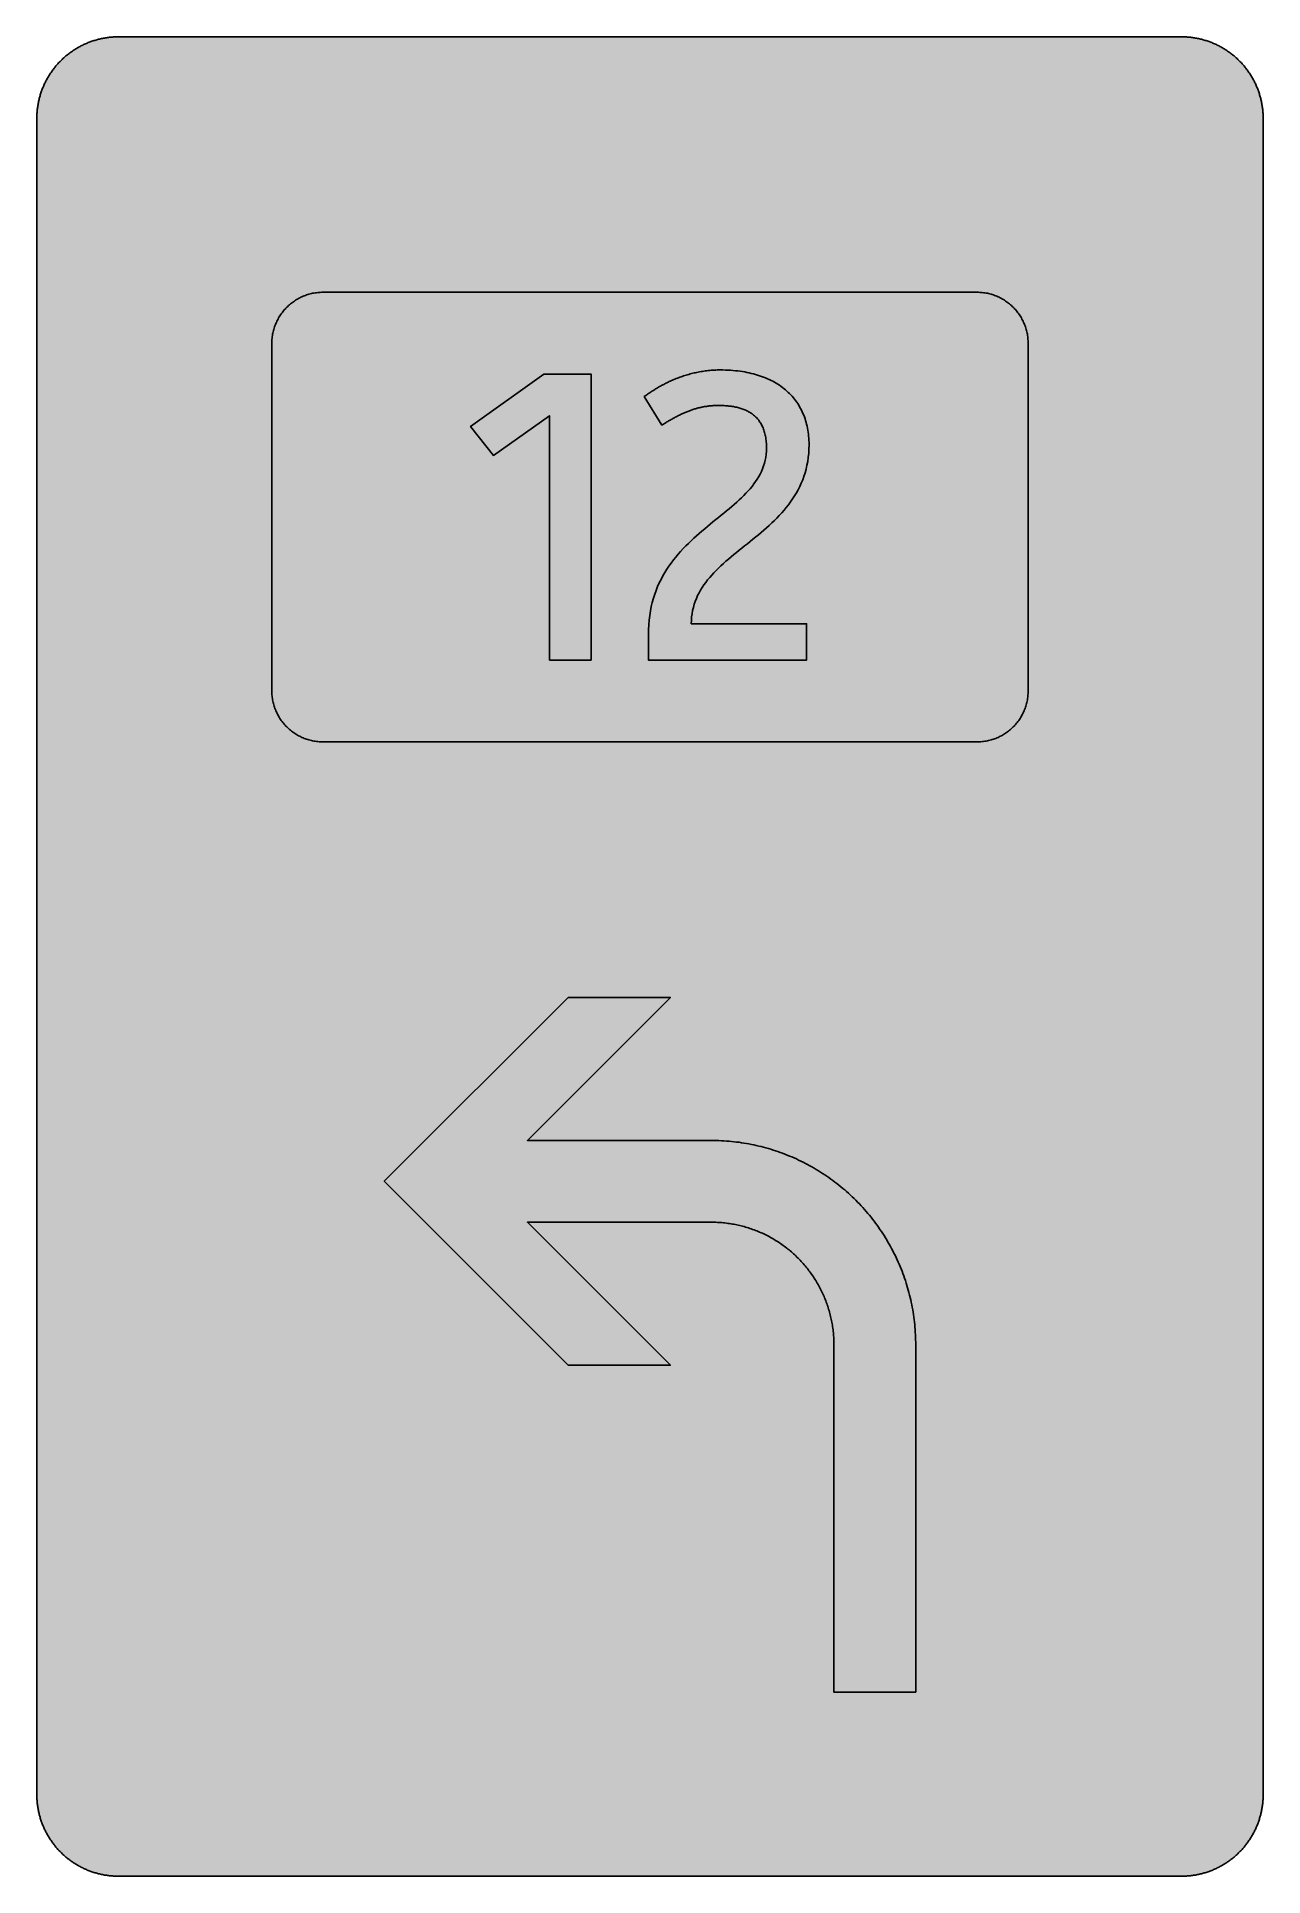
# Model space of a CAD drawing. Header units: millimetres. Extents: x 0 to 212, y 0 to 318.
import ezdxf

# ---------------------------------------------------------------- set-up
doc = ezdxf.new("R2010")
doc.units = ezdxf.units.MM

msp = doc.modelspace()

# ---------------------------------------------------------------- hatches: boundary and pattern name
for color, points in [(40, [(14.1633, 0.0536), (13.9878, 0.0533), (13.8125, 0.0559), (13.6373, 0.061), (13.462, 0.0686), (13.2893, 0.0787), (13.114, 0.0914), (12.9413, 0.1041), (12.7686, 0.1219), (12.5959, 0.1397), (12.4231, 0.16), (12.2504, 0.1829), (12.0777, 0.2057), (11.9075, 0.2337), (11.7373, 0.2616), (11.5672, 0.2921), (11.397, 0.3251), (11.2268, 0.3607), (11.0592, 0.3988), (10.8915, 0.4369), (10.7239, 0.4775), (10.5562, 0.5207), (10.3886, 0.5664), (10.2235, 0.6121), (10.0584, 0.6629), (9.8933, 0.7137), (9.7307, 0.7671), (9.5682, 0.8204), (9.4056, 0.8788), (9.2431, 0.9373), (9.083, 0.9982), (8.923, 1.0617), (8.763, 1.1252), (8.6055, 1.1938), (8.4455, 1.2624), (8.2906, 1.331), (8.1331, 1.4046), (7.9781, 1.4783), (7.8232, 1.5545), (7.6708, 1.6332), (7.5184, 1.7145), (7.366, 1.7958), (7.2161, 1.8796), (7.0663, 1.966), (6.919, 2.0523), (6.7716, 2.1438), (6.6243, 2.2352), (6.4795, 2.3266), (6.3348, 2.4232), (6.19, 2.5197), (6.0477, 2.6187), (5.908, 2.7178), (5.7683, 2.8194), (5.6286, 2.9235), (5.4915, 3.0302), (5.3543, 3.1369), (5.2197, 3.2461), (5.0851, 3.3579), (4.953, 3.4722), (4.8209, 3.5865), (4.6914, 3.7033), (4.5644, 3.8202), (4.4348, 3.9395), (4.3104, 4.0615), (4.1859, 4.1859), (4.0615, 4.3104), (3.9395, 4.4348), (3.8202, 4.5618), (3.7033, 4.6914), (3.5865, 4.8209), (3.4722, 4.953), (3.3579, 5.0851), (3.2487, 5.2197), (3.1369, 5.3543), (3.0302, 5.4915), (2.9235, 5.6286), (2.8194, 5.7683), (2.7178, 5.908), (2.6187, 6.0477), (2.5197, 6.19), (2.4232, 6.3348), (2.3266, 6.477), (2.2352, 6.6243), (2.1438, 6.7691), (2.0523, 6.9164), (1.966, 7.0663), (1.8796, 7.2161), (1.7958, 7.366), (1.7145, 7.5184), (1.6332, 7.6708), (1.5545, 7.8232), (1.4783, 7.9781), (1.4046, 8.1331), (1.331, 8.2906), (1.2598, 8.4455), (1.1913, 8.603), (1.1252, 8.763), (1.0592, 8.923), (0.9982, 9.083), (0.9373, 9.2431), (0.8763, 9.4056), (0.8204, 9.5682), (0.7645, 9.7307), (0.7112, 9.8933), (0.6604, 10.0584), (0.6121, 10.2235), (0.5639, 10.3911), (0.5207, 10.5562), (0.4775, 10.7239), (0.4343, 10.8915), (0.3962, 11.0592), (0.3607, 11.2268), (0.3251, 11.397), (0.2921, 11.5672), (0.2616, 11.7373), (0.2311, 11.9075), (0.2057, 12.0802), (0.1803, 12.2504), (0.1575, 12.4231), (0.1372, 12.5959), (0.1194, 12.7686), (0.1041, 12.9413), (0.0889, 13.1166), (0.0787, 13.2893), (0.0686, 13.4645), (0.061, 13.6373), (0.0559, 13.8125), (0.0508, 13.9878), (0.0508, 14.163), (0.0522, 303.4425), (0.0508, 303.6164), (0.0559, 303.7916), (0.061, 303.9669), (0.0686, 304.1396), (0.0787, 304.3149), (0.0889, 304.4876), (0.1041, 304.6628), (0.1194, 304.8356), (0.1372, 305.0083), (0.1575, 305.181), (0.1803, 305.3537), (0.2057, 305.5239), (0.2311, 305.6966), (0.2616, 305.8668), (0.2921, 306.037), (0.3251, 306.2072), (0.3607, 306.3748), (0.3962, 306.545), (0.4343, 306.7126), (0.4775, 306.8803), (0.5207, 307.0479), (0.5639, 307.213), (0.6121, 307.3781), (0.6604, 307.5432), (0.7112, 307.7083), (0.7645, 307.8734), (0.8204, 308.036), (0.8763, 308.1985), (0.9373, 308.3611), (0.9982, 308.5211), (1.0592, 308.6811), (1.1252, 308.8411), (1.1913, 308.9986), (1.2598, 309.1561), (1.331, 309.3136), (1.4046, 309.4685), (1.4783, 309.626), (1.5545, 309.7784), (1.6332, 309.9333), (1.7145, 310.0857), (1.7958, 310.2356), (1.8796, 310.388), (1.966, 310.5379), (2.0523, 310.6852), (2.1438, 310.8325), (2.2352, 310.9798), (2.3266, 311.1246), (2.4232, 311.2694), (2.5197, 311.4116), (2.6187, 311.5539), (2.7178, 311.6961), (2.8194, 311.8358), (2.9235, 311.9755), (3.0302, 312.1127), (3.1369, 312.2473), (3.2487, 312.3844), (3.3579, 312.5165), (3.4722, 312.6486), (3.5865, 312.7807), (3.7033, 312.9102), (3.8202, 313.0398), (3.9395, 313.1668), (4.0615, 313.2938), (4.1859, 313.4182), (4.3104, 313.5401), (4.4348, 313.6621), (4.5644, 313.784), (4.6914, 313.9008), (4.8209, 314.0177), (4.953, 314.132), (5.0851, 314.2437), (5.2197, 314.3555), (5.3543, 314.4647), (5.4915, 314.5739), (5.6286, 314.6781), (5.7683, 314.7822), (5.908, 314.8838), (6.0477, 314.9854), (6.19, 315.0845), (6.3348, 315.181), (6.4795, 315.275), (6.6243, 315.3689), (6.7716, 315.4604), (6.919, 315.5493), (7.0663, 315.6382), (7.2161, 315.7245), (7.366, 315.8084), (7.5184, 315.8896), (7.6708, 315.9709), (7.8232, 316.0471), (7.9781, 316.1233), (8.1331, 316.1995), (8.2906, 316.2706), (8.4455, 316.3418), (8.6055, 316.4103), (8.763, 316.4789), (8.923, 316.5424), (9.083, 316.6059), (9.2431, 316.6669), (9.4056, 316.7253), (9.5682, 316.7837), (9.7307, 316.8371), (9.8933, 316.8904), (10.0584, 316.9412), (10.2235, 316.992), (10.3886, 317.0377), (10.5562, 317.0834), (10.7239, 317.1266), (10.8915, 317.1673), (11.0592, 317.2079), (11.2268, 317.2435), (11.397, 317.279), (11.5672, 317.312), (11.7373, 317.3425), (11.9075, 317.3705), (12.0777, 317.3984), (12.2504, 317.4213), (12.4231, 317.4441), (12.5959, 317.4644), (12.7686, 317.4822), (12.9413, 317.5), (13.114, 317.5127), (13.2893, 317.5254), (13.462, 317.5356), (13.6373, 317.5432), (13.8125, 317.5483), (13.9878, 317.5508), (14.163, 317.5533), (197.6078, 317.5536), (197.7822, 317.5508), (197.9574, 317.5483), (198.1327, 317.5432), (198.3054, 317.5356), (198.4807, 317.5254), (198.6534, 317.5127), (198.8287, 317.5), (199.0014, 317.4822), (199.1741, 317.4644), (199.3468, 317.4441), (199.5195, 317.4213), (199.6897, 317.3984), (199.8624, 317.3705), (200.0326, 317.3425), (200.2028, 317.312), (200.373, 317.279), (200.5432, 317.2435), (200.7108, 317.2079), (200.8784, 317.1673), (201.0461, 317.1266), (201.2137, 317.0834), (201.3788, 317.0377), (201.5465, 316.992), (201.7116, 316.9412), (201.8767, 316.8904), (202.0392, 316.8371), (202.2018, 316.7837), (202.3643, 316.7253), (202.5269, 316.6669), (202.6869, 316.6059), (202.8469, 316.5424), (203.007, 316.4789), (203.167, 316.4103), (203.3245, 316.3418), (203.4794, 316.2706), (203.6369, 316.1995), (203.7918, 316.1233), (203.9468, 316.0471), (204.0992, 315.9709), (204.2516, 315.8896), (204.404, 315.8084), (204.5538, 315.7245), (204.7037, 315.6382), (204.8535, 315.5493), (205.0009, 315.4604), (205.1456, 315.3689), (205.293, 315.275), (205.4352, 315.181), (205.58, 315.0845), (205.7222, 314.9854), (205.8619, 314.8838), (206.0016, 314.7822), (206.1413, 314.6781), (206.2785, 314.5739), (206.4156, 314.4647), (206.5503, 314.3555), (206.6849, 314.2437), (206.817, 314.132), (206.949, 314.0177), (207.0786, 313.9008), (207.2081, 313.784), (207.3351, 313.6621), (207.4596, 313.5401), (207.584, 313.4182), (207.7085, 313.2938), (207.8304, 313.1668), (207.9498, 313.0398), (208.0666, 312.9102), (208.1835, 312.7807), (208.2978, 312.6486), (208.4121, 312.5165), (208.5238, 312.3844), (208.6331, 312.2473), (208.7397, 312.1127), (208.8464, 311.9755), (208.9506, 311.8358), (209.0522, 311.6961), (209.1512, 311.5539), (209.2503, 311.4116), (209.3468, 311.2694), (209.4433, 311.1246), (209.5348, 310.9798), (209.6262, 310.8325), (209.7176, 310.6852), (209.804, 310.5379), (209.8904, 310.388), (209.9742, 310.2356), (210.0555, 310.0857), (210.1367, 309.9333), (210.2155, 309.7784), (210.2917, 309.626), (210.3653, 309.4685), (210.439, 309.3136), (210.5076, 309.1561), (210.5762, 308.9986), (210.6447, 308.8411), (210.7082, 308.6811), (210.7717, 308.5211), (210.8327, 308.3611), (210.8911, 308.1985), (210.9495, 308.036), (211.0029, 307.8734), (211.0562, 307.7083), (211.107, 307.5432), (211.1578, 307.3781), (211.2035, 307.213), (211.2493, 307.0479), (211.2924, 306.8803), (211.3331, 306.7126), (211.3712, 306.545), (211.4093, 306.3748), (211.4448, 306.2072), (211.4779, 306.037), (211.5083, 305.8668), (211.5363, 305.6966), (211.5642, 305.5239), (211.5871, 305.3537), (211.6099, 305.181), (211.6303, 305.0083), (211.648, 304.8356), (211.6658, 304.6628), (211.6785, 304.4876), (211.6912, 304.3149), (211.7014, 304.1396), (211.709, 303.9669), (211.7141, 303.7916), (211.7166, 303.6164), (211.7166, 303.4411), (211.7189, 14.1647), (211.7166, 13.9878), (211.7141, 13.8125), (211.709, 13.6373), (211.7014, 13.4645), (211.6912, 13.2893), (211.6785, 13.1166), (211.6658, 12.9413), (211.648, 12.7686), (211.6303, 12.5959), (211.6099, 12.4231), (211.5871, 12.2504), (211.5642, 12.0802), (211.5363, 11.9075), (211.5083, 11.7373), (211.4779, 11.5672), (211.4448, 11.397), (211.4093, 11.2268), (211.3712, 11.0592), (211.3331, 10.8915), (211.2924, 10.7239), (211.2493, 10.5562), (211.2035, 10.3911), (211.1578, 10.2235), (211.107, 10.0584), (211.0562, 9.8933), (211.0029, 9.7307), (210.9495, 9.5682), (210.8911, 9.4056), (210.8327, 9.2431), (210.7717, 9.083), (210.7082, 8.923), (210.6447, 8.763), (210.5762, 8.603), (210.5076, 8.4455), (210.439, 8.2906), (210.3653, 8.1331), (210.2917, 7.9781), (210.2155, 7.8232), (210.1367, 7.6708), (210.0555, 7.5184), (209.9742, 7.366), (209.8904, 7.2161), (209.804, 7.0663), (209.7176, 6.9164), (209.6262, 6.7691), (209.5348, 6.6243), (209.4433, 6.477), (209.3468, 6.3348), (209.2503, 6.19), (209.1512, 6.0477), (209.0522, 5.908), (208.9506, 5.7683), (208.8464, 5.6286), (208.7397, 5.4915), (208.6331, 5.3543), (208.5238, 5.2197), (208.4121, 5.0851), (208.2978, 4.953), (208.1835, 4.8209), (208.0666, 4.6914), (207.9498, 4.5618), (207.8304, 4.4348), (207.7085, 4.3104), (207.584, 4.1859), (207.4596, 4.0615), (207.3351, 3.9395), (207.2081, 3.8202), (207.0786, 3.7033), (206.949, 3.5865), (206.817, 3.4722), (206.6849, 3.3579), (206.5503, 3.2461), (206.4156, 3.1369), (206.2785, 3.0302), (206.1413, 2.9235), (206.0016, 2.8194), (205.8619, 2.7178), (205.7222, 2.6187), (205.58, 2.5197), (205.4352, 2.4232), (205.293, 2.3266), (205.1456, 2.2352), (205.0009, 2.1438), (204.8535, 2.0523), (204.7037, 1.966), (204.5538, 1.8796), (204.404, 1.7958), (204.2516, 1.7145), (204.0992, 1.6332), (203.9468, 1.5545), (203.7918, 1.4783), (203.6369, 1.4046), (203.4794, 1.331), (203.3245, 1.2624), (203.167, 1.1938), (203.007, 1.1252), (202.8469, 1.0617), (202.6869, 0.9982), (202.5269, 0.9373), (202.3643, 0.8788), (202.2018, 0.8204), (202.0392, 0.7671), (201.8767, 0.7137), (201.7116, 0.6629), (201.5465, 0.6121), (201.3788, 0.5664), (201.2137, 0.5207), (201.0461, 0.4775), (200.8784, 0.4369), (200.7108, 0.3988), (200.5432, 0.3607), (200.373, 0.3251), (200.2028, 0.2921), (200.0326, 0.2616), (199.8624, 0.2337), (199.6897, 0.2057), (199.5195, 0.1829), (199.3468, 0.16), (199.1741, 0.1397), (199.0014, 0.1219), (198.8287, 0.1041), (198.6534, 0.0914), (198.4807, 0.0787), (198.3054, 0.0686), (198.1327, 0.061), (197.9574, 0.0559), (197.7822, 0.0533), (197.6069, 0.0533)]), (144, [(49.4411, 195.8453), (49.2125, 195.8467), (48.9864, 195.8543), (48.7604, 195.8696), (48.5394, 195.8899), (48.3159, 195.9153), (48.0974, 195.9458), (47.879, 195.9813), (47.6631, 196.022), (47.4472, 196.0702), (47.2364, 196.121), (47.0256, 196.1794), (46.8173, 196.2404), (46.6115, 196.3064), (46.4083, 196.3801), (46.2077, 196.4563), (46.007, 196.5376), (45.8114, 196.6239), (45.6159, 196.7128), (45.4254, 196.8094), (45.2374, 196.9084), (45.0494, 197.0126), (44.8666, 197.1218), (44.6862, 197.2335), (44.5084, 197.3504), (44.3357, 197.4698), (44.163, 197.5968), (43.9953, 197.7238), (43.8302, 197.8584), (43.6677, 197.9955), (43.5102, 198.1352), (43.3553, 198.28), (43.2029, 198.4273), (43.0555, 198.5772), (42.9108, 198.7321), (42.7711, 198.8922), (42.6339, 199.0522), (42.5018, 199.2173), (42.3723, 199.3875), (42.2478, 199.5576), (42.1259, 199.7329), (42.0091, 199.9107), (41.8973, 200.091), (41.7881, 200.2739), (41.6839, 200.4593), (41.5849, 200.6473), (41.4909, 200.8403), (41.3995, 201.0334), (41.3131, 201.2315), (41.2318, 201.4296), (41.1556, 201.6303), (41.0845, 201.8335), (41.0159, 202.0418), (40.955, 202.25), (40.8991, 202.4583), (40.8457, 202.6717), (40.8, 202.885), (40.7594, 203.1009), (40.7213, 203.3194), (40.6908, 203.5404), (40.6654, 203.7613), (40.6451, 203.9849), (40.6324, 204.2084), (40.6222, 204.437), (40.6197, 204.663), (40.6217, 264.637), (40.6222, 264.8636), (40.6324, 265.0896), (40.6451, 265.3132), (40.6654, 265.5367), (40.6908, 265.7577), (40.7213, 265.9786), (40.7594, 266.1971), (40.8, 266.413), (40.8457, 266.6263), (40.8991, 266.8397), (40.955, 267.0505), (41.0159, 267.2588), (41.0845, 267.4645), (41.1556, 267.6677), (41.2318, 267.8684), (41.3131, 268.0691), (41.3995, 268.2646), (41.4909, 268.4577), (41.5849, 268.6507), (41.6839, 268.8387), (41.7881, 269.0241), (41.8973, 269.2095), (42.0091, 269.3899), (42.1259, 269.5651), (42.2478, 269.7404), (42.3723, 269.9131), (42.5018, 270.0807), (42.6339, 270.2458), (42.7711, 270.4059), (42.9108, 270.5659), (43.0555, 270.7208), (43.2029, 270.8707), (43.3553, 271.0205), (43.5102, 271.1628), (43.6677, 271.305), (43.8302, 271.4396), (43.9953, 271.5743), (44.163, 271.7038), (44.3357, 271.8283), (44.5084, 271.9476), (44.6862, 272.0645), (44.8666, 272.1788), (45.0494, 272.2855), (45.2374, 272.3896), (45.4254, 272.4912), (45.6159, 272.5852), (45.8114, 272.6766), (46.007, 272.763), (46.2077, 272.8443), (46.4083, 272.9205), (46.6115, 272.9916), (46.8173, 273.0576), (47.0256, 273.1211), (47.2364, 273.177), (47.4472, 273.2303), (47.6631, 273.2761), (47.879, 273.3167), (48.0974, 273.3523), (48.3159, 273.3853), (48.5394, 273.4107), (48.7604, 273.4285), (48.9864, 273.4437), (49.2125, 273.4513), (49.4386, 273.4539), (162.33, 273.4564), (162.5575, 273.4513), (162.7835, 273.4437), (163.007, 273.4285), (163.2306, 273.4107), (163.4515, 273.3853), (163.6725, 273.3523), (163.891, 273.3167), (164.1069, 273.2761), (164.3202, 273.2303), (164.5336, 273.177), (164.7444, 273.1211), (164.9527, 273.0576), (165.1584, 272.9916), (165.3616, 272.9205), (165.5623, 272.8443), (165.7629, 272.763), (165.9585, 272.6766), (166.1516, 272.5852), (166.3446, 272.4912), (166.5326, 272.3896), (166.718, 272.2855), (166.9034, 272.1788), (167.0837, 272.0645), (167.259, 271.9476), (167.4343, 271.8283), (167.607, 271.7038), (167.7746, 271.5743), (167.9397, 271.4396), (168.0997, 271.305), (168.2598, 271.1628), (168.4147, 271.0205), (168.5646, 270.8707), (168.7119, 270.7208), (168.8567, 270.5659), (168.9989, 270.4059), (169.1335, 270.2458), (169.2681, 270.0807), (169.3951, 269.9131), (169.5221, 269.7404), (169.6415, 269.5651), (169.7584, 269.3899), (169.8727, 269.2095), (169.9793, 269.0241), (170.0835, 268.8387), (170.1825, 268.6507), (170.2791, 268.4577), (170.368, 268.2646), (170.4543, 268.0691), (170.5356, 267.8684), (170.6143, 267.6677), (170.6855, 267.4645), (170.7515, 267.2588), (170.8125, 267.0505), (170.8709, 266.8397), (170.9217, 266.6263), (170.9699, 266.413), (171.0106, 266.1971), (171.0461, 265.9786), (171.0766, 265.7577), (171.102, 265.5367), (171.1223, 265.3132), (171.1376, 265.0896), (171.1452, 264.8636), (171.1477, 264.635), (171.1494, 204.6647), (171.1452, 204.437), (171.1376, 204.2084), (171.1223, 203.9849), (171.102, 203.7613), (171.0766, 203.5404), (171.0461, 203.3194), (171.0106, 203.1009), (170.9699, 202.885), (170.9217, 202.6717), (170.8709, 202.4583), (170.8125, 202.25), (170.7515, 202.0418), (170.6855, 201.8335), (170.6143, 201.6303), (170.5356, 201.4296), (170.4543, 201.2315), (170.368, 201.0334), (170.2791, 200.8403), (170.1825, 200.6473), (170.0835, 200.4593), (169.9793, 200.2739), (169.8727, 200.091), (169.7584, 199.9107), (169.6415, 199.7329), (169.5221, 199.5576), (169.3951, 199.3875), (169.2681, 199.2173), (169.1335, 199.0522), (168.9989, 198.8922), (168.8567, 198.7321), (168.7119, 198.5772), (168.5646, 198.4273), (168.4147, 198.28), (168.2598, 198.1352), (168.0997, 197.9955), (167.9397, 197.8584), (167.7746, 197.7238), (167.607, 197.5968), (167.4343, 197.4698), (167.259, 197.3504), (167.0837, 197.2335), (166.9034, 197.1218), (166.718, 197.0126), (166.5326, 196.9084), (166.3446, 196.8094), (166.1516, 196.7128), (165.9585, 196.6239), (165.7629, 196.5376), (165.5623, 196.4563), (165.3616, 196.3801), (165.1584, 196.3064), (164.9527, 196.2404), (164.7444, 196.1794), (164.5336, 196.121), (164.3202, 196.0702), (164.1069, 196.022), (163.891, 195.9813), (163.6725, 195.9458), (163.4515, 195.9153), (163.2306, 195.8899), (163.007, 195.8696), (162.7835, 195.8543), (162.5575, 195.8467), (162.3289, 195.8442)]), (254, [(88.5292, 209.9564), (95.7255, 209.9564), (95.7255, 259.3439), (87.5411, 259.3439), (74.9131, 250.3135), (78.8638, 245.303), (88.5292, 252.1476)]), (254, [(117.6694, 253.9115), (117.8763, 253.9086), (118.0821, 253.906), (118.2878, 253.9009), (118.4935, 253.8933), (118.6967, 253.8832), (118.8999, 253.8705), (119.1006, 253.8552), (119.3013, 253.8374), (119.4994, 253.8171), (119.6975, 253.7943), (119.8931, 253.7689), (120.0861, 253.7409), (120.2792, 253.7104), (120.4697, 253.6749), (120.6576, 253.6368), (120.843, 253.5961), (121.0285, 253.553), (121.2113, 253.5072), (121.3891, 253.4564), (121.5669, 253.4031), (121.7422, 253.3447), (121.9175, 253.2837), (122.0876, 253.2202), (122.2553, 253.1516), (122.4204, 253.078), (122.5829, 253.0043), (122.743, 252.923), (122.9004, 252.8392), (123.0528, 252.7529), (123.2052, 252.6614), (123.3526, 252.5649), (123.4973, 252.4633), (123.637, 252.3592), (123.7767, 252.2499), (123.9114, 252.1356), (124.0409, 252.0188), (124.1704, 251.8943), (124.2949, 251.7673), (124.4143, 251.6353), (124.5311, 251.4981), (124.6429, 251.3559), (124.7521, 251.2085), (124.8562, 251.0587), (124.9578, 250.9012), (125.0544, 250.7386), (125.1458, 250.571), (125.2322, 250.3983), (125.316, 250.2179), (125.3947, 250.0351), (125.4709, 249.8471), (125.5395, 249.6515), (125.6055, 249.4509), (125.6665, 249.2426), (125.7198, 249.0318), (125.7706, 248.8133), (125.8164, 248.5898), (125.857, 248.3587), (125.8926, 248.1224), (125.923, 247.8811), (125.9484, 247.6322), (125.9662, 247.3757), (125.9815, 247.1141), (125.9891, 246.8474), (125.9916, 246.573), (125.9789, 246.0219), (125.9332, 245.4834), (125.8621, 244.9601), (125.763, 244.4521), (125.6386, 243.9543), (125.4887, 243.4717), (125.3134, 242.9967), (125.1153, 242.537), (124.8969, 242.0849), (124.6556, 241.6404), (124.394, 241.2086), (124.112, 240.7818), (123.8098, 240.3653), (123.4923, 239.9538), (123.157, 239.5499), (122.8065, 239.1537), (122.4407, 238.76), (122.0622, 238.3714), (121.6685, 237.9853), (121.2647, 237.6043), (120.8481, 237.2258), (120.4214, 236.8474), (119.9845, 236.4715), (119.5426, 236.0981), (119.0904, 235.7222), (118.6307, 235.3462), (118.1684, 234.9703), (117.6985, 234.5893), (117.2286, 234.2083), (116.7536, 233.8248), (116.2761, 233.4362), (115.7986, 233.0425), (115.3211, 232.6462), (114.8436, 232.2424), (114.3686, 231.8309), (113.8961, 231.4143), (113.4288, 230.9901), (112.964, 230.5583), (112.5068, 230.1164), (112.0546, 229.6643), (111.6101, 229.2045), (111.1758, 228.7321), (110.7491, 228.2495), (110.3325, 227.7516), (109.9287, 227.2436), (109.535, 226.7229), (109.154, 226.187), (108.7882, 225.6384), (108.4377, 225.0719), (108.1024, 224.4903), (107.7849, 223.8934), (107.4852, 223.2787), (107.2032, 222.6462), (106.9416, 221.9935), (106.7003, 221.3229), (106.4793, 220.6346), (106.2812, 219.9234), (106.1085, 219.1918), (105.9561, 218.44), (105.8316, 217.6653), (105.7326, 216.8652), (105.6615, 216.0448), (105.6183, 215.199), (105.603, 214.3277), (105.6047, 209.9564), (132.909, 209.9564), (132.909, 216.2344), (113.0131, 216.2344), (113.0275, 216.8296), (113.0706, 217.4113), (113.1418, 217.9777), (113.2408, 218.5289), (113.3653, 219.0674), (113.5151, 219.5932), (113.6879, 220.1037), (113.886, 220.6015), (114.1044, 221.0892), (114.3457, 221.5667), (114.6073, 222.0341), (114.8867, 222.4888), (115.1865, 222.9358), (115.504, 223.3752), (115.8367, 223.8045), (116.1872, 224.2261), (116.5504, 224.6427), (116.9289, 225.0516), (117.3201, 225.4555), (117.7239, 225.8543), (118.1379, 226.248), (118.5647, 226.6366), (118.999, 227.0227), (119.441, 227.4062), (119.8905, 227.7872), (120.3477, 228.1682), (120.81, 228.5467), (121.2774, 228.9226), (121.7473, 229.301), (122.2197, 229.6795), (122.6947, 230.0605), (123.1722, 230.4415), (123.6472, 230.825), (124.1222, 231.2137), (124.5946, 231.6048), (125.0671, 231.9985), (125.5319, 232.3998), (125.9942, 232.8037), (126.4514, 233.2152), (126.9009, 233.6317), (127.3454, 234.0559), (127.7772, 234.4903), (128.204, 234.9297), (128.618, 235.3793), (129.0218, 235.839), (129.413, 236.3064), (129.7915, 236.7864), (130.1547, 237.2792), (130.5052, 237.7821), (130.8405, 238.2952), (131.1554, 238.8235), (131.4552, 239.3645), (131.7371, 239.9208), (131.9987, 240.4923), (132.2375, 241.079), (132.4585, 241.681), (132.654, 242.2982), (132.8293, 242.9332), (132.9792, 243.586), (133.1036, 244.2566), (133.2001, 244.9474), (133.2713, 245.6586), (133.317, 246.3876), (133.3297, 247.1369), (133.3271, 247.5128), (133.3144, 247.8811), (133.2941, 248.2469), (133.2636, 248.6076), (133.2281, 248.9632), (133.1824, 249.3137), (133.129, 249.6591), (133.0655, 250.002), (132.9969, 250.3373), (132.9182, 250.6675), (132.8344, 250.9952), (132.7404, 251.3152), (132.6388, 251.6302), (132.5296, 251.9426), (132.4127, 252.2474), (132.2883, 252.5471), (132.1562, 252.8418), (132.0165, 253.1313), (131.8666, 253.4158), (131.7117, 253.6952), (131.5491, 253.9695), (131.379, 254.2362), (131.2012, 254.5004), (131.0157, 254.7569), (130.8252, 255.0084), (130.6246, 255.2548), (130.4163, 255.4935), (130.2029, 255.7272), (129.982, 255.9583), (129.7534, 256.1793), (129.5171, 256.3978), (129.2733, 256.6086), (129.0244, 256.8143), (128.7678, 257.0124), (128.5037, 257.208), (128.2319, 257.3934), (127.955, 257.5763), (127.6706, 257.7516), (127.3785, 257.9192), (127.0813, 258.0843), (126.7765, 258.2393), (126.4666, 258.3917), (126.1491, 258.5364), (125.824, 258.6736), (125.4938, 258.8057), (125.156, 258.9301), (124.8105, 259.0495), (124.46, 259.1613), (124.1044, 259.268), (123.7412, 259.367), (123.3729, 259.4585), (122.997, 259.5448), (122.616, 259.6261), (122.2273, 259.6972), (121.8336, 259.7633), (121.4349, 259.8242), (121.0285, 259.875), (120.6144, 259.9207), (120.1979, 259.9588), (119.7737, 259.9919), (119.3444, 260.0173), (118.9101, 260.035), (118.4681, 260.0452), (118.0211, 260.0477), (117.7544, 260.0452), (117.4877, 260.0401), (117.2261, 260.0325), (116.9645, 260.0198), (116.7028, 260.0046), (116.4463, 259.9842), (116.1898, 259.9639), (115.9358, 259.9385), (115.6818, 259.9106), (115.4303, 259.8776), (115.1839, 259.8445), (114.935, 259.8064), (114.6912, 259.7658), (114.4473, 259.7226), (114.206, 259.6769), (113.9673, 259.6286), (113.7285, 259.5778), (113.4923, 259.5245), (113.2586, 259.4686), (113.0275, 259.4102), (112.7989, 259.3492), (112.5703, 259.2883), (112.3442, 259.2222), (112.1207, 259.1562), (111.8972, 259.0851), (111.6787, 259.014), (111.4603, 258.9403), (111.2444, 258.8666), (111.031, 258.7904), (110.8177, 258.7117), (110.6094, 258.6304), (110.4011, 258.5491), (110.1954, 258.4653), (109.9922, 258.3815), (109.7915, 258.2951), (109.5908, 258.2062), (109.3927, 258.1173), (109.1971, 258.0284), (109.0041, 257.937), (108.8136, 257.843), (108.6256, 257.749), (108.4402, 257.6551), (108.2548, 257.5611), (108.0719, 257.4646), (107.8916, 257.3655), (107.7138, 257.269), (107.5385, 257.1699), (107.3658, 257.0709), (107.1931, 256.9718), (107.0254, 256.8727), (106.8578, 256.7711), (106.6927, 256.6721), (106.5301, 256.5705), (106.3701, 256.4689), (106.2126, 256.3673), (106.0577, 256.2657), (105.9053, 256.1666), (105.7529, 256.065), (105.6056, 255.9634), (105.4583, 255.8618), (105.316, 255.7628), (105.1738, 255.6612), (105.0341, 255.5621), (104.8969, 255.463), (107.932, 250.5244), (108.0795, 250.6142), (108.2269, 250.7056), (108.3742, 250.7971), (108.5215, 250.886), (108.6688, 250.9749), (108.8136, 251.0638), (108.9584, 251.1501), (109.1057, 251.2365), (109.2505, 251.3203), (109.3927, 251.4041), (109.5375, 251.4879), (109.6823, 251.5692), (109.8245, 251.6505), (109.9693, 251.7292), (110.1115, 251.808), (110.2563, 251.8867), (110.3986, 251.9629), (110.5433, 252.0366), (110.6856, 252.1102), (110.8278, 252.1839), (110.9726, 252.255), (111.1148, 252.3261), (111.2596, 252.3947), (111.4019, 252.4633), (111.5466, 252.5293), (111.6914, 252.5954), (111.8337, 252.6589), (111.9784, 252.7224), (112.1232, 252.7833), (112.2705, 252.8418), (112.4153, 252.9002), (112.5601, 252.9586), (112.7074, 253.0119), (112.8547, 253.0678), (113.0021, 253.1186), (113.1519, 253.172), (113.2992, 253.2202), (113.4491, 253.2685), (113.599, 253.3142), (113.7488, 253.3599), (113.9012, 253.4031), (114.0536, 253.4437), (114.206, 253.4844), (114.361, 253.5225), (114.5159, 253.558), (114.6708, 253.5936), (114.8283, 253.6266), (114.9858, 253.6596), (115.1433, 253.6876), (115.3033, 253.7155), (115.4659, 253.7435), (115.6259, 253.7663), (115.7884, 253.7892), (115.9535, 253.8095), (116.1186, 253.8298), (116.2863, 253.8451), (116.4539, 253.8603), (116.6241, 253.873), (116.7943, 253.8857), (116.9645, 253.8933), (117.1397, 253.9009), (117.315, 253.906), (117.4902, 253.9086), (117.668, 253.9111)]), (59, [(151.7467, 31.8036), (151.7467, 91.7758), (151.7421, 92.2122), (151.7345, 92.6516), (151.7218, 93.0885), (151.7015, 93.5228), (151.6786, 93.9597), (151.6482, 94.394), (151.6126, 94.8284), (151.572, 95.2602), (151.5262, 95.692), (151.4754, 96.1238), (151.4196, 96.5556), (151.3586, 96.9848), (151.2926, 97.4115), (151.2214, 97.8383), (151.1427, 98.265), (151.0614, 98.6892), (150.9751, 99.1108), (150.8811, 99.5324), (150.7846, 99.9541), (150.6804, 100.3732), (150.5737, 100.7897), (150.462, 101.2063), (150.3426, 101.6203), (150.2207, 102.0343), (150.0937, 102.4458), (149.9591, 102.8548), (149.8219, 103.2637), (149.6797, 103.6701), (149.5323, 104.074), (149.3799, 104.4753), (149.2225, 104.8766), (149.0599, 105.2754), (148.8923, 105.6716), (148.7221, 106.0653), (148.5443, 106.4565), (148.3639, 106.8476), (148.176, 107.2363), (147.9855, 107.6223), (147.7899, 108.0059), (147.5892, 108.3869), (147.3835, 108.7653), (147.1752, 109.1413), (146.9593, 109.5146), (146.7409, 109.8855), (146.5174, 110.2563), (146.2888, 110.6221), (146.0551, 110.9853), (145.8189, 111.346), (145.5776, 111.7041), (145.3286, 112.0597), (145.0797, 112.4128), (144.8232, 112.7633), (144.5641, 113.1087), (144.2974, 113.4542), (144.0307, 113.7945), (143.7564, 114.1324), (143.4795, 114.4676), (143.1976, 114.7978), (142.9106, 115.1255), (142.6185, 115.4532), (142.3238, 115.7732), (142.0241, 116.0932), (141.7218, 116.4082), (141.412, 116.7206), (141.1021, 117.028), (140.7846, 117.3302), (140.4671, 117.6299), (140.1445, 117.9246), (139.8194, 118.2167), (139.4917, 118.5037), (139.159, 118.7856), (138.8262, 119.0625), (138.4884, 119.3368), (138.1455, 119.6061), (137.8026, 119.8702), (137.4546, 120.1293), (137.1067, 120.3858), (136.7536, 120.6348), (136.398, 120.8837), (136.0399, 121.125), (135.6792, 121.3612), (135.316, 121.5949), (134.9502, 121.8235), (134.5794, 122.047), (134.2085, 122.2654), (133.8351, 122.4813), (133.4592, 122.6896), (133.0808, 122.8954), (132.6998, 123.096), (132.3162, 123.2916), (131.9301, 123.4821), (131.5415, 123.6701), (131.1504, 123.8504), (130.7592, 124.0282), (130.3655, 124.1984), (129.9693, 124.366), (129.5705, 124.5286), (129.1692, 124.6861), (128.7678, 124.8385), (128.3614, 124.9858), (127.9576, 125.128), (127.5486, 125.2677), (127.1397, 125.3998), (126.7282, 125.5268), (126.3142, 125.6487), (125.9002, 125.7681), (125.4836, 125.8799), (125.0671, 125.9891), (124.648, 126.0907), (124.2263, 126.1872), (123.8047, 126.2812), (123.383, 126.3675), (122.9589, 126.4514), (122.5321, 126.5276), (122.1054, 126.5987), (121.6762, 126.6647), (121.2494, 126.7282), (120.8176, 126.7841), (120.3858, 126.8349), (119.954, 126.8806), (119.5222, 126.9187), (119.0879, 126.9543), (118.6536, 126.9848), (118.2167, 127.0102), (117.7798, 127.0279), (117.3429, 127.0406), (116.906, 127.0508), (116.4666, 127.0533), (84.7189, 127.0536), (109.4133, 151.7481), (91.7744, 151.7481), (60.0244, 119.9981), (91.7744, 88.2481), (109.4133, 88.2481), (84.7189, 112.9425), (116.4689, 112.9425), (116.7308, 112.9386), (116.9924, 112.9335), (117.2566, 112.9259), (117.5182, 112.9157), (117.7798, 112.9005), (118.0389, 112.8827), (118.3005, 112.8624), (118.5596, 112.837), (118.8187, 112.809), (119.0777, 112.7785), (119.3368, 112.7455), (119.5934, 112.71), (119.8499, 112.6693), (120.1064, 112.6261), (120.363, 112.5804), (120.617, 112.5296), (120.871, 112.4788), (121.125, 112.4229), (121.3764, 112.3645), (121.6279, 112.3036), (121.8768, 112.2375), (122.1283, 112.1715), (122.3772, 112.1004), (122.6236, 112.0267), (122.87, 111.9505), (123.1163, 111.8692), (123.3602, 111.7879), (123.604, 111.7016), (123.8479, 111.6127), (124.0892, 111.5212), (124.3305, 111.4273), (124.5692, 111.3307), (124.8054, 111.2291), (125.0442, 111.125), (125.2779, 111.0209), (125.5116, 110.9116), (125.7452, 110.7999), (125.9764, 110.6856), (126.2075, 110.5662), (126.4361, 110.4468), (126.6622, 110.3249), (126.8882, 110.1979), (127.1143, 110.0684), (127.3353, 109.9388), (127.5563, 109.8042), (127.7772, 109.667), (127.9957, 109.5273), (128.2116, 109.3851), (128.4275, 109.2378), (128.6408, 109.0905), (128.8517, 108.9406), (129.0625, 108.7882), (129.2708, 108.6307), (129.4765, 108.4732), (129.6797, 108.3107), (129.8829, 108.1481), (130.0836, 107.9805), (130.2842, 107.8103), (130.4798, 107.6401), (130.6754, 107.4649), (130.8684, 107.2871), (131.0589, 107.1093), (131.2494, 106.9264), (131.4348, 106.741), (131.6203, 106.553), (131.8031, 106.365), (131.9835, 106.1745), (132.1587, 105.9815), (132.334, 105.7859), (132.5067, 105.5878), (132.6744, 105.3897), (132.842, 105.189), (133.0046, 104.9858), (133.1671, 104.7801), (133.3246, 104.5743), (133.4821, 104.3661), (133.6345, 104.1578), (133.7869, 103.9444), (133.9342, 103.7311), (134.079, 103.5177), (134.2212, 103.2993), (134.3609, 103.0834), (134.4981, 102.8624), (134.6327, 102.6414), (134.7648, 102.4179), (134.8918, 102.1944), (135.0188, 101.9683), (135.1407, 101.7397), (135.2626, 101.5111), (135.3795, 101.2825), (135.4938, 101.0514), (135.6055, 100.8177), (135.7147, 100.584), (135.8189, 100.3478), (135.923, 100.1116), (136.0246, 99.8728), (136.1211, 99.634), (136.2151, 99.3953), (136.3066, 99.154), (136.3955, 98.9101), (136.4818, 98.6663), (136.5631, 98.4225), (136.6418, 98.1761), (136.7206, 97.9297), (136.7942, 97.6833), (136.8628, 97.4344), (136.9314, 97.1829), (136.9949, 96.934), (137.0584, 96.6826), (137.1168, 96.4286), (137.1727, 96.1771), (137.2235, 95.9231), (137.2743, 95.6691), (137.32, 95.4126), (137.3632, 95.156), (137.4013, 94.8995), (137.4394, 94.6429), (137.4724, 94.3839), (137.5029, 94.1248), (137.5308, 93.8657), (137.5537, 93.6066), (137.5766, 93.345), (137.5943, 93.0859), (137.607, 92.8243), (137.6197, 92.5627), (137.6274, 92.3011), (137.6324, 92.0369), (137.635, 91.7753), (137.6355, 31.8036)])]:
    msp.add_hatch(color=color).paths.add_polyline_path(points)
h = msp.add_hatch(color=59)
h.paths.add_polyline_path([(14.1633, 3.5814), (13.8887, 3.5839), (13.6169, 3.5941), (13.3477, 3.6119), (13.081, 3.6347), (12.8143, 3.6652), (12.5501, 3.7008), (12.2885, 3.7465), (12.0294, 3.7948), (11.7729, 3.8506), (11.5164, 3.9141), (11.2649, 3.9827), (11.016, 4.0564), (10.7671, 4.1351), (10.5232, 4.2215), (10.2819, 4.3129), (10.0432, 4.412), (9.8069, 4.5161), (9.5733, 4.6228), (9.3447, 4.7371), (9.1186, 4.8565), (8.8951, 4.9809), (8.6741, 5.113), (8.4582, 5.2476), (8.2448, 5.3873), (8.0366, 5.5321), (7.8308, 5.682), (7.6276, 5.8369), (7.4295, 5.9969), (7.2365, 6.1595), (7.046, 6.3297), (6.8605, 6.5024), (6.6777, 6.6802), (6.5024, 6.8605), (6.3271, 7.046), (6.1595, 7.2365), (5.9969, 7.432), (5.8369, 7.6302), (5.682, 7.8308), (5.5321, 8.0366), (5.3873, 8.2448), (5.2451, 8.4582), (5.1105, 8.6741), (4.9809, 8.8951), (4.8565, 9.1186), (4.7371, 9.3447), (4.6228, 9.5758), (4.5136, 9.8069), (4.4094, 10.0432), (4.3129, 10.2819), (4.2215, 10.5232), (4.1351, 10.7696), (4.0538, 11.016), (3.9802, 11.2649), (3.9116, 11.5189), (3.8506, 11.7729), (3.7948, 12.0294), (3.744, 12.2911), (3.7008, 12.5527), (3.6627, 12.8143), (3.6322, 13.081), (3.6093, 13.3502), (3.5916, 13.6195), (3.5814, 13.8913), (3.5789, 14.163), (3.58, 303.4425), (3.5814, 303.7154), (3.5916, 303.9847), (3.6093, 304.2564), (3.6322, 304.5231), (3.6627, 304.7898), (3.7008, 305.054), (3.744, 305.3156), (3.7948, 305.5747), (3.8506, 305.8312), (3.9116, 306.0852), (3.9802, 306.3392), (4.0538, 306.5882), (4.1351, 306.8345), (4.2215, 307.0809), (4.3129, 307.3222), (4.4094, 307.561), (4.5136, 307.7972), (4.6228, 308.0283), (4.7371, 308.2595), (4.8565, 308.4855), (4.9809, 308.7091), (5.1105, 308.9275), (5.2451, 309.1459), (5.3873, 309.3593), (5.5321, 309.5676), (5.682, 309.7733), (5.8369, 309.974), (5.9969, 310.1721), (6.1595, 310.3677), (6.3271, 310.5556), (6.5024, 310.7436), (6.6777, 310.9239), (6.8605, 311.1017), (7.046, 311.2745), (7.2365, 311.4446), (7.4295, 311.6072), (7.6276, 311.7672), (7.8308, 311.9222), (8.0366, 312.072), (8.2448, 312.2168), (8.4582, 312.3565), (8.6741, 312.4911), (8.8951, 312.6232), (9.1186, 312.7477), (9.3447, 312.867), (9.5733, 312.9813), (9.8069, 313.0906), (10.0432, 313.1922), (10.2819, 313.2912), (10.5232, 313.3827), (10.7671, 313.469), (11.016, 313.5478), (11.2649, 313.624), (11.5164, 313.6925), (11.7729, 313.7535), (12.0294, 313.8094), (12.2885, 313.8602), (12.5501, 313.9034), (12.8143, 313.9389), (13.081, 313.9694), (13.3477, 313.9948), (13.6169, 314.01), (13.8887, 314.0202), (14.163, 314.0253), (197.6078, 314.0258), (197.8787, 314.0202), (198.1505, 314.01), (198.4197, 313.9948), (198.689, 313.9694), (198.9557, 313.9389), (199.2173, 313.9034), (199.4789, 313.8602), (199.7405, 313.8094), (199.9971, 313.7535), (200.2511, 313.6925), (200.5051, 313.624), (200.754, 313.5478), (201.0004, 313.469), (201.2467, 313.3827), (201.488, 313.2912), (201.7268, 313.1922), (201.963, 313.0906), (202.1942, 312.9813), (202.4253, 312.867), (202.6514, 312.7477), (202.8749, 312.6232), (203.0959, 312.4911), (203.3118, 312.3565), (203.5251, 312.2168), (203.7334, 312.072), (203.9391, 311.9222), (204.1398, 311.7672), (204.3379, 311.6072), (204.5335, 311.4446), (204.724, 311.2745), (204.9094, 311.1017), (205.0898, 310.9239), (205.2676, 310.7436), (205.4403, 310.5556), (205.6105, 310.3677), (205.773, 310.1721), (205.933, 309.974), (206.088, 309.7733), (206.2378, 309.5676), (206.3826, 309.3593), (206.5223, 309.1459), (206.6569, 308.9275), (206.789, 308.7091), (206.9135, 308.4855), (207.0329, 308.2595), (207.1472, 308.0283), (207.2538, 307.7972), (207.358, 307.561), (207.457, 307.3222), (207.5485, 307.0809), (207.6348, 306.8345), (207.7136, 306.5882), (207.7872, 306.3392), (207.8558, 306.0852), (207.9193, 305.8312), (207.9752, 305.5747), (208.0235, 305.3156), (208.0692, 305.054), (208.1047, 304.7898), (208.1352, 304.5231), (208.1581, 304.2564), (208.1759, 303.9847), (208.186, 303.7154), (208.1911, 303.4411), (208.1911, 14.1647), (208.186, 13.8913), (208.1759, 13.6195), (208.1581, 13.3502), (208.1352, 13.081), (208.1047, 12.8143), (208.0692, 12.5527), (208.0235, 12.2911), (207.9752, 12.0294), (207.9193, 11.7729), (207.8558, 11.5189), (207.7872, 11.2649), (207.7136, 11.016), (207.6348, 10.7696), (207.5485, 10.5232), (207.457, 10.2819), (207.358, 10.0432), (207.2538, 9.8069), (207.1472, 9.5758), (207.0329, 9.3447), (206.9135, 9.1186), (206.789, 8.8951), (206.6569, 8.6741), (206.5223, 8.4582), (206.3826, 8.2448), (206.2378, 8.0366), (206.088, 7.8308), (205.933, 7.6302), (205.773, 7.432), (205.6105, 7.2365), (205.4403, 7.046), (205.2676, 6.8605), (205.0898, 6.6802), (204.9094, 6.5024), (204.724, 6.3297), (204.5335, 6.1595), (204.3379, 5.9969), (204.1398, 5.8369), (203.9391, 5.682), (203.7334, 5.5321), (203.5251, 5.3873), (203.3118, 5.2476), (203.0959, 5.113), (202.8749, 4.9809), (202.6514, 4.8565), (202.4253, 4.7371), (202.1942, 4.6228), (201.963, 4.5161), (201.7268, 4.412), (201.488, 4.3129), (201.2467, 4.2215), (201.0004, 4.1351), (200.754, 4.0564), (200.5051, 3.9827), (200.2511, 3.9141), (199.9971, 3.8506), (199.7405, 3.7948), (199.4789, 3.7465), (199.2173, 3.7008), (198.9557, 3.6652), (198.689, 3.6347), (198.4197, 3.6119), (198.1505, 3.5941), (197.8787, 3.5839), (197.6069, 3.5789)])
h.paths.add_polyline_path([(14.1633, 8.8731), (14.0259, 8.8748), (13.8887, 8.8798), (13.7541, 8.8875), (13.622, 8.9002), (13.4874, 8.9154), (13.3553, 8.9332), (13.2258, 8.9535), (13.0962, 8.9789), (12.9667, 9.0068), (12.8397, 9.0373), (12.7127, 9.0729), (12.5882, 9.1084), (12.4663, 9.1491), (12.3419, 9.1923), (12.2225, 9.238), (12.1031, 9.2888), (11.9837, 9.3396), (11.8694, 9.3929), (11.7526, 9.4513), (11.6408, 9.5098), (11.5291, 9.5733), (11.4198, 9.6368), (11.3106, 9.7053), (11.2039, 9.7765), (11.0998, 9.8476), (10.9957, 9.9238), (10.8966, 10), (10.7975, 10.0787), (10.6985, 10.1625), (10.6045, 10.2464), (10.5105, 10.3327), (10.4216, 10.4216), (10.3327, 10.5131), (10.2464, 10.6045), (10.16, 10.701), (10.0787, 10.7975), (10, 10.8966), (9.9212, 10.9982), (9.8476, 11.0998), (9.7739, 11.2039), (9.7053, 11.3106), (9.6368, 11.4198), (9.5707, 11.5291), (9.5098, 11.6408), (9.4488, 11.7551), (9.3929, 11.8694), (9.337, 11.9863), (9.2862, 12.1031), (9.238, 12.2225), (9.1923, 12.3444), (9.1491, 12.4663), (9.1084, 12.5908), (9.0703, 12.7152), (9.0373, 12.8397), (9.0068, 12.9692), (8.9789, 13.0962), (8.9535, 13.2258), (8.9306, 13.3579), (8.9129, 13.4899), (8.8976, 13.622), (8.8849, 13.7566), (8.8773, 13.8913), (8.8722, 14.0259), (8.8697, 14.163), (8.8717, 303.4425), (8.8722, 303.5783), (8.8773, 303.7129), (8.8849, 303.8475), (8.8976, 303.9821), (8.9129, 304.1142), (8.9306, 304.2463), (8.9535, 304.3784), (8.9789, 304.5079), (9.0068, 304.6349), (9.0373, 304.7644), (9.0703, 304.8889), (9.1084, 305.0134), (9.1491, 305.1378), (9.1923, 305.2597), (9.238, 305.3817), (9.2862, 305.501), (9.337, 305.6179), (9.3929, 305.7347), (9.4488, 305.849), (9.5098, 305.9633), (9.5707, 306.0751), (9.6368, 306.1843), (9.7053, 306.2935), (9.7739, 306.4002), (9.8476, 306.5043), (9.9212, 306.6059), (10, 306.7075), (10.0787, 306.8066), (10.16, 306.9031), (10.2464, 306.9996), (10.3327, 307.0911), (10.4216, 307.1825), (10.5105, 307.2714), (10.6045, 307.3578), (10.6985, 307.4416), (10.7975, 307.5254), (10.8966, 307.6042), (10.9957, 307.6804), (11.0998, 307.7566), (11.2039, 307.8277), (11.3106, 307.8988), (11.4198, 307.9674), (11.5291, 308.0309), (11.6408, 308.0944), (11.7526, 308.1528), (11.8694, 308.2112), (11.9837, 308.2646), (12.1031, 308.3179), (12.2225, 308.3662), (12.3419, 308.4119), (12.4663, 308.4551), (12.5882, 308.4957), (12.7127, 308.5313), (12.8397, 308.5668), (12.9667, 308.5973), (13.0962, 308.6252), (13.2258, 308.6506), (13.3553, 308.671), (13.4874, 308.6913), (13.622, 308.7065), (13.7541, 308.7167), (13.8887, 308.7268), (14.0259, 308.7319), (14.163, 308.7319), (197.6078, 308.7342), (197.7441, 308.7319), (197.8787, 308.7268), (198.0133, 308.7167), (198.1479, 308.7065), (198.28, 308.6913), (198.4121, 308.671), (198.5442, 308.6506), (198.6737, 308.6252), (198.8007, 308.5973), (198.9303, 308.5668), (199.0547, 308.5313), (199.1792, 308.4957), (199.3036, 308.4551), (199.4256, 308.4119), (199.5475, 308.3662), (199.6669, 308.3179), (199.7837, 308.2646), (199.9005, 308.2112), (200.0148, 308.1528), (200.1291, 308.0944), (200.2409, 308.0309), (200.3501, 307.9674), (200.4593, 307.8988), (200.566, 307.8277), (200.6702, 307.7566), (200.7718, 307.6804), (200.8734, 307.6042), (200.9724, 307.5254), (201.0689, 307.4416), (201.1655, 307.3578), (201.2569, 307.2714), (201.3483, 307.1825), (201.4372, 307.0911), (201.5236, 306.9996), (201.6074, 306.9031), (201.6912, 306.8066), (201.77, 306.7075), (201.8462, 306.6059), (201.9224, 306.5043), (201.9935, 306.4002), (202.0646, 306.2935), (202.1332, 306.1843), (202.1967, 306.0751), (202.2602, 305.9633), (202.3186, 305.849), (202.377, 305.7347), (202.4304, 305.6179), (202.4812, 305.501), (202.532, 305.3817), (202.5777, 305.2597), (202.6209, 305.1378), (202.6615, 305.0134), (202.6971, 304.8889), (202.7326, 304.7644), (202.7631, 304.6349), (202.7911, 304.5079), (202.8165, 304.3784), (202.8368, 304.2463), (202.8546, 304.1142), (202.8698, 303.9821), (202.8825, 303.8475), (202.8901, 303.7129), (202.8952, 303.5783), (202.8977, 303.4411), (202.8994, 14.1647), (202.8952, 14.0259), (202.8901, 13.8913), (202.8825, 13.7566), (202.8698, 13.622), (202.8546, 13.4899), (202.8368, 13.3579), (202.8165, 13.2258), (202.7911, 13.0962), (202.7631, 12.9692), (202.7326, 12.8397), (202.6971, 12.7152), (202.6615, 12.5908), (202.6209, 12.4663), (202.5777, 12.3444), (202.532, 12.2225), (202.4812, 12.1031), (202.4304, 11.9863), (202.377, 11.8694), (202.3186, 11.7551), (202.2602, 11.6408), (202.1967, 11.5291), (202.1332, 11.4198), (202.0646, 11.3106), (201.9935, 11.2039), (201.9224, 11.0998), (201.8462, 10.9982), (201.77, 10.8966), (201.6912, 10.7975), (201.6074, 10.701), (201.5236, 10.6045), (201.4372, 10.5131), (201.3483, 10.4216), (201.2569, 10.3327), (201.1655, 10.2464), (201.0689, 10.1625), (200.9724, 10.0787), (200.8734, 10), (200.7718, 9.9238), (200.6702, 9.8476), (200.566, 9.7765), (200.4593, 9.7053), (200.3501, 9.6368), (200.2409, 9.5733), (200.1291, 9.5098), (200.0148, 9.4513), (199.9005, 9.3929), (199.7837, 9.3396), (199.6669, 9.2888), (199.5475, 9.238), (199.4256, 9.1923), (199.3036, 9.1491), (199.1792, 9.1084), (199.0547, 9.0729), (198.9303, 9.0373), (198.8007, 9.0068), (198.6737, 8.9789), (198.5442, 8.9535), (198.4121, 8.9332), (198.28, 8.9154), (198.1479, 8.9002), (198.0133, 8.8875), (197.8787, 8.8798), (197.7441, 8.8748), (197.6069, 8.8722)], flags=16)

# ---------------------------------------------------------------- linework, layer by layer
at = {"color": 40}
msp.add_lwpolyline([(14.1633, 0.0536), (13.9878, 0.0533), (13.8125, 0.0559), (13.6373, 0.061), (13.462, 0.0686), (13.2893, 0.0787), (13.114, 0.0914), (12.9413, 0.1041), (12.7686, 0.1219), (12.5959, 0.1397), (12.4231, 0.16), (12.2504, 0.1829), (12.0777, 0.2057), (11.9075, 0.2337), (11.7373, 0.2616), (11.5672, 0.2921), (11.397, 0.3251), (11.2268, 0.3607), (11.0592, 0.3988), (10.8915, 0.4369), (10.7239, 0.4775), (10.5562, 0.5207), (10.3886, 0.5664), (10.2235, 0.6121), (10.0584, 0.6629), (9.8933, 0.7137), (9.7307, 0.7671), (9.5682, 0.8204), (9.4056, 0.8788), (9.2431, 0.9373), (9.083, 0.9982), (8.923, 1.0617), (8.763, 1.1252), (8.6055, 1.1938), (8.4455, 1.2624), (8.2906, 1.331), (8.1331, 1.4046), (7.9781, 1.4783), (7.8232, 1.5545), (7.6708, 1.6332), (7.5184, 1.7145), (7.366, 1.7958), (7.2161, 1.8796), (7.0663, 1.966), (6.919, 2.0523), (6.7716, 2.1438), (6.6243, 2.2352), (6.4795, 2.3266), (6.3348, 2.4232), (6.19, 2.5197), (6.0477, 2.6187), (5.908, 2.7178), (5.7683, 2.8194), (5.6286, 2.9235), (5.4915, 3.0302), (5.3543, 3.1369), (5.2197, 3.2461), (5.0851, 3.3579), (4.953, 3.4722), (4.8209, 3.5865), (4.6914, 3.7033), (4.5644, 3.8202), (4.4348, 3.9395), (4.3104, 4.0615), (4.1859, 4.1859), (4.0615, 4.3104), (3.9395, 4.4348), (3.8202, 4.5618), (3.7033, 4.6914), (3.5865, 4.8209), (3.4722, 4.953), (3.3579, 5.0851), (3.2487, 5.2197), (3.1369, 5.3543), (3.0302, 5.4915), (2.9235, 5.6286), (2.8194, 5.7683), (2.7178, 5.908), (2.6187, 6.0477), (2.5197, 6.19), (2.4232, 6.3348), (2.3266, 6.477), (2.2352, 6.6243), (2.1438, 6.7691), (2.0523, 6.9164), (1.966, 7.0663), (1.8796, 7.2161), (1.7958, 7.366), (1.7145, 7.5184), (1.6332, 7.6708), (1.5545, 7.8232), (1.4783, 7.9781), (1.4046, 8.1331), (1.331, 8.2906), (1.2598, 8.4455), (1.1913, 8.603), (1.1252, 8.763), (1.0592, 8.923), (0.9982, 9.083), (0.9373, 9.2431), (0.8763, 9.4056), (0.8204, 9.5682), (0.7645, 9.7307), (0.7112, 9.8933), (0.6604, 10.0584), (0.6121, 10.2235), (0.5639, 10.3911), (0.5207, 10.5562), (0.4775, 10.7239), (0.4343, 10.8915), (0.3962, 11.0592), (0.3607, 11.2268), (0.3251, 11.397), (0.2921, 11.5672), (0.2616, 11.7373), (0.2311, 11.9075), (0.2057, 12.0802), (0.1803, 12.2504), (0.1575, 12.4231), (0.1372, 12.5959), (0.1194, 12.7686), (0.1041, 12.9413), (0.0889, 13.1166), (0.0787, 13.2893), (0.0686, 13.4645), (0.061, 13.6373), (0.0559, 13.8125), (0.0508, 13.9878), (0.0508, 14.163), (0.0522, 303.4425), (0.0508, 303.6164), (0.0559, 303.7916), (0.061, 303.9669), (0.0686, 304.1396), (0.0787, 304.3149), (0.0889, 304.4876), (0.1041, 304.6628), (0.1194, 304.8356), (0.1372, 305.0083), (0.1575, 305.181), (0.1803, 305.3537), (0.2057, 305.5239), (0.2311, 305.6966), (0.2616, 305.8668), (0.2921, 306.037), (0.3251, 306.2072), (0.3607, 306.3748), (0.3962, 306.545), (0.4343, 306.7126), (0.4775, 306.8803), (0.5207, 307.0479), (0.5639, 307.213), (0.6121, 307.3781), (0.6604, 307.5432), (0.7112, 307.7083), (0.7645, 307.8734), (0.8204, 308.036), (0.8763, 308.1985), (0.9373, 308.3611), (0.9982, 308.5211), (1.0592, 308.6811), (1.1252, 308.8411), (1.1913, 308.9986), (1.2598, 309.1561), (1.331, 309.3136), (1.4046, 309.4685), (1.4783, 309.626), (1.5545, 309.7784), (1.6332, 309.9333), (1.7145, 310.0857), (1.7958, 310.2356), (1.8796, 310.388), (1.966, 310.5379), (2.0523, 310.6852), (2.1438, 310.8325), (2.2352, 310.9798), (2.3266, 311.1246), (2.4232, 311.2694), (2.5197, 311.4116), (2.6187, 311.5539), (2.7178, 311.6961), (2.8194, 311.8358), (2.9235, 311.9755), (3.0302, 312.1127), (3.1369, 312.2473), (3.2487, 312.3844), (3.3579, 312.5165), (3.4722, 312.6486), (3.5865, 312.7807), (3.7033, 312.9102), (3.8202, 313.0398), (3.9395, 313.1668), (4.0615, 313.2938), (4.1859, 313.4182), (4.3104, 313.5401), (4.4348, 313.6621), (4.5644, 313.784), (4.6914, 313.9008), (4.8209, 314.0177), (4.953, 314.132), (5.0851, 314.2437), (5.2197, 314.3555), (5.3543, 314.4647), (5.4915, 314.5739), (5.6286, 314.6781), (5.7683, 314.7822), (5.908, 314.8838), (6.0477, 314.9854), (6.19, 315.0845), (6.3348, 315.181), (6.4795, 315.275), (6.6243, 315.3689), (6.7716, 315.4604), (6.919, 315.5493), (7.0663, 315.6382), (7.2161, 315.7245), (7.366, 315.8084), (7.5184, 315.8896), (7.6708, 315.9709), (7.8232, 316.0471), (7.9781, 316.1233), (8.1331, 316.1995), (8.2906, 316.2706), (8.4455, 316.3418), (8.6055, 316.4103), (8.763, 316.4789), (8.923, 316.5424), (9.083, 316.6059), (9.2431, 316.6669), (9.4056, 316.7253), (9.5682, 316.7837), (9.7307, 316.8371), (9.8933, 316.8904), (10.0584, 316.9412), (10.2235, 316.992), (10.3886, 317.0377), (10.5562, 317.0834), (10.7239, 317.1266), (10.8915, 317.1673), (11.0592, 317.2079), (11.2268, 317.2435), (11.397, 317.279), (11.5672, 317.312), (11.7373, 317.3425), (11.9075, 317.3705), (12.0777, 317.3984), (12.2504, 317.4213), (12.4231, 317.4441), (12.5959, 317.4644), (12.7686, 317.4822), (12.9413, 317.5), (13.114, 317.5127), (13.2893, 317.5254), (13.462, 317.5356), (13.6373, 317.5432), (13.8125, 317.5483), (13.9878, 317.5508), (14.163, 317.5533), (197.6078, 317.5536), (197.7822, 317.5508), (197.9574, 317.5483), (198.1327, 317.5432), (198.3054, 317.5356), (198.4807, 317.5254), (198.6534, 317.5127), (198.8287, 317.5), (199.0014, 317.4822), (199.1741, 317.4644), (199.3468, 317.4441), (199.5195, 317.4213), (199.6897, 317.3984), (199.8624, 317.3705), (200.0326, 317.3425), (200.2028, 317.312), (200.373, 317.279), (200.5432, 317.2435), (200.7108, 317.2079), (200.8784, 317.1673), (201.0461, 317.1266), (201.2137, 317.0834), (201.3788, 317.0377), (201.5465, 316.992), (201.7116, 316.9412), (201.8767, 316.8904), (202.0392, 316.8371), (202.2018, 316.7837), (202.3643, 316.7253), (202.5269, 316.6669), (202.6869, 316.6059), (202.8469, 316.5424), (203.007, 316.4789), (203.167, 316.4103), (203.3245, 316.3418), (203.4794, 316.2706), (203.6369, 316.1995), (203.7918, 316.1233), (203.9468, 316.0471), (204.0992, 315.9709), (204.2516, 315.8896), (204.404, 315.8084), (204.5538, 315.7245), (204.7037, 315.6382), (204.8535, 315.5493), (205.0009, 315.4604), (205.1456, 315.3689), (205.293, 315.275), (205.4352, 315.181), (205.58, 315.0845), (205.7222, 314.9854), (205.8619, 314.8838), (206.0016, 314.7822), (206.1413, 314.6781), (206.2785, 314.5739), (206.4156, 314.4647), (206.5503, 314.3555), (206.6849, 314.2437), (206.817, 314.132), (206.949, 314.0177), (207.0786, 313.9008), (207.2081, 313.784), (207.3351, 313.6621), (207.4596, 313.5401), (207.584, 313.4182), (207.7085, 313.2938), (207.8304, 313.1668), (207.9498, 313.0398), (208.0666, 312.9102), (208.1835, 312.7807), (208.2978, 312.6486), (208.4121, 312.5165), (208.5238, 312.3844), (208.6331, 312.2473), (208.7397, 312.1127), (208.8464, 311.9755), (208.9506, 311.8358), (209.0522, 311.6961), (209.1512, 311.5539), (209.2503, 311.4116), (209.3468, 311.2694), (209.4433, 311.1246), (209.5348, 310.9798), (209.6262, 310.8325), (209.7176, 310.6852), (209.804, 310.5379), (209.8904, 310.388), (209.9742, 310.2356), (210.0555, 310.0857), (210.1367, 309.9333), (210.2155, 309.7784), (210.2917, 309.626), (210.3653, 309.4685), (210.439, 309.3136), (210.5076, 309.1561), (210.5762, 308.9986), (210.6447, 308.8411), (210.7082, 308.6811), (210.7717, 308.5211), (210.8327, 308.3611), (210.8911, 308.1985), (210.9495, 308.036), (211.0029, 307.8734), (211.0562, 307.7083), (211.107, 307.5432), (211.1578, 307.3781), (211.2035, 307.213), (211.2493, 307.0479), (211.2924, 306.8803), (211.3331, 306.7126), (211.3712, 306.545), (211.4093, 306.3748), (211.4448, 306.2072), (211.4779, 306.037), (211.5083, 305.8668), (211.5363, 305.6966), (211.5642, 305.5239), (211.5871, 305.3537), (211.6099, 305.181), (211.6303, 305.0083), (211.648, 304.8356), (211.6658, 304.6628), (211.6785, 304.4876), (211.6912, 304.3149), (211.7014, 304.1396), (211.709, 303.9669), (211.7141, 303.7916), (211.7166, 303.6164), (211.7166, 303.4411), (211.7189, 14.1647), (211.7166, 13.9878), (211.7141, 13.8125), (211.709, 13.6373), (211.7014, 13.4645), (211.6912, 13.2893), (211.6785, 13.1166), (211.6658, 12.9413), (211.648, 12.7686), (211.6303, 12.5959), (211.6099, 12.4231), (211.5871, 12.2504), (211.5642, 12.0802), (211.5363, 11.9075), (211.5083, 11.7373), (211.4779, 11.5672), (211.4448, 11.397), (211.4093, 11.2268), (211.3712, 11.0592), (211.3331, 10.8915), (211.2924, 10.7239), (211.2493, 10.5562), (211.2035, 10.3911), (211.1578, 10.2235), (211.107, 10.0584), (211.0562, 9.8933), (211.0029, 9.7307), (210.9495, 9.5682), (210.8911, 9.4056), (210.8327, 9.2431), (210.7717, 9.083), (210.7082, 8.923), (210.6447, 8.763), (210.5762, 8.603), (210.5076, 8.4455), (210.439, 8.2906), (210.3653, 8.1331), (210.2917, 7.9781), (210.2155, 7.8232), (210.1367, 7.6708), (210.0555, 7.5184), (209.9742, 7.366), (209.8904, 7.2161), (209.804, 7.0663), (209.7176, 6.9164), (209.6262, 6.7691), (209.5348, 6.6243), (209.4433, 6.477), (209.3468, 6.3348), (209.2503, 6.19), (209.1512, 6.0477), (209.0522, 5.908), (208.9506, 5.7683), (208.8464, 5.6286), (208.7397, 5.4915), (208.6331, 5.3543), (208.5238, 5.2197), (208.4121, 5.0851), (208.2978, 4.953), (208.1835, 4.8209), (208.0666, 4.6914), (207.9498, 4.5618), (207.8304, 4.4348), (207.7085, 4.3104), (207.584, 4.1859), (207.4596, 4.0615), (207.3351, 3.9395), (207.2081, 3.8202), (207.0786, 3.7033), (206.949, 3.5865), (206.817, 3.4722), (206.6849, 3.3579), (206.5503, 3.2461), (206.4156, 3.1369), (206.2785, 3.0302), (206.1413, 2.9235), (206.0016, 2.8194), (205.8619, 2.7178), (205.7222, 2.6187), (205.58, 2.5197), (205.4352, 2.4232), (205.293, 2.3266), (205.1456, 2.2352), (205.0009, 2.1438), (204.8535, 2.0523), (204.7037, 1.966), (204.5538, 1.8796), (204.404, 1.7958), (204.2516, 1.7145), (204.0992, 1.6332), (203.9468, 1.5545), (203.7918, 1.4783), (203.6369, 1.4046), (203.4794, 1.331), (203.3245, 1.2624), (203.167, 1.1938), (203.007, 1.1252), (202.8469, 1.0617), (202.6869, 0.9982), (202.5269, 0.9373), (202.3643, 0.8788), (202.2018, 0.8204), (202.0392, 0.7671), (201.8767, 0.7137), (201.7116, 0.6629), (201.5465, 0.6121), (201.3788, 0.5664), (201.2137, 0.5207), (201.0461, 0.4775), (200.8784, 0.4369), (200.7108, 0.3988), (200.5432, 0.3607), (200.373, 0.3251), (200.2028, 0.2921), (200.0326, 0.2616), (199.8624, 0.2337), (199.6897, 0.2057), (199.5195, 0.1829), (199.3468, 0.16), (199.1741, 0.1397), (199.0014, 0.1219), (198.8287, 0.1041), (198.6534, 0.0914), (198.4807, 0.0787), (198.3054, 0.0686), (198.1327, 0.061), (197.9574, 0.0559), (197.7822, 0.0533), (197.6069, 0.0533), (14.1633, 0.0536)], dxfattribs=at)
at = {"color": 144}
msp.add_lwpolyline([(49.4411, 195.8453), (49.2125, 195.8467), (48.9864, 195.8543), (48.7604, 195.8696), (48.5394, 195.8899), (48.3159, 195.9153), (48.0974, 195.9458), (47.879, 195.9813), (47.6631, 196.022), (47.4472, 196.0702), (47.2364, 196.121), (47.0256, 196.1794), (46.8173, 196.2404), (46.6115, 196.3064), (46.4083, 196.3801), (46.2077, 196.4563), (46.007, 196.5376), (45.8114, 196.6239), (45.6159, 196.7128), (45.4254, 196.8094), (45.2374, 196.9084), (45.0494, 197.0126), (44.8666, 197.1218), (44.6862, 197.2335), (44.5084, 197.3504), (44.3357, 197.4698), (44.163, 197.5968), (43.9953, 197.7238), (43.8302, 197.8584), (43.6677, 197.9955), (43.5102, 198.1352), (43.3553, 198.28), (43.2029, 198.4273), (43.0555, 198.5772), (42.9108, 198.7321), (42.7711, 198.8922), (42.6339, 199.0522), (42.5018, 199.2173), (42.3723, 199.3875), (42.2478, 199.5576), (42.1259, 199.7329), (42.0091, 199.9107), (41.8973, 200.091), (41.7881, 200.2739), (41.6839, 200.4593), (41.5849, 200.6473), (41.4909, 200.8403), (41.3995, 201.0334), (41.3131, 201.2315), (41.2318, 201.4296), (41.1556, 201.6303), (41.0845, 201.8335), (41.0159, 202.0418), (40.955, 202.25), (40.8991, 202.4583), (40.8457, 202.6717), (40.8, 202.885), (40.7594, 203.1009), (40.7213, 203.3194), (40.6908, 203.5404), (40.6654, 203.7613), (40.6451, 203.9849), (40.6324, 204.2084), (40.6222, 204.437), (40.6197, 204.663), (40.6217, 264.637), (40.6222, 264.8636), (40.6324, 265.0896), (40.6451, 265.3132), (40.6654, 265.5367), (40.6908, 265.7577), (40.7213, 265.9786), (40.7594, 266.1971), (40.8, 266.413), (40.8457, 266.6263), (40.8991, 266.8397), (40.955, 267.0505), (41.0159, 267.2588), (41.0845, 267.4645), (41.1556, 267.6677), (41.2318, 267.8684), (41.3131, 268.0691), (41.3995, 268.2646), (41.4909, 268.4577), (41.5849, 268.6507), (41.6839, 268.8387), (41.7881, 269.0241), (41.8973, 269.2095), (42.0091, 269.3899), (42.1259, 269.5651), (42.2478, 269.7404), (42.3723, 269.9131), (42.5018, 270.0807), (42.6339, 270.2458), (42.7711, 270.4059), (42.9108, 270.5659), (43.0555, 270.7208), (43.2029, 270.8707), (43.3553, 271.0205), (43.5102, 271.1628), (43.6677, 271.305), (43.8302, 271.4396), (43.9953, 271.5743), (44.163, 271.7038), (44.3357, 271.8283), (44.5084, 271.9476), (44.6862, 272.0645), (44.8666, 272.1788), (45.0494, 272.2855), (45.2374, 272.3896), (45.4254, 272.4912), (45.6159, 272.5852), (45.8114, 272.6766), (46.007, 272.763), (46.2077, 272.8443), (46.4083, 272.9205), (46.6115, 272.9916), (46.8173, 273.0576), (47.0256, 273.1211), (47.2364, 273.177), (47.4472, 273.2303), (47.6631, 273.2761), (47.879, 273.3167), (48.0974, 273.3523), (48.3159, 273.3853), (48.5394, 273.4107), (48.7604, 273.4285), (48.9864, 273.4437), (49.2125, 273.4513), (49.4386, 273.4539), (162.33, 273.4564), (162.5575, 273.4513), (162.7835, 273.4437), (163.007, 273.4285), (163.2306, 273.4107), (163.4515, 273.3853), (163.6725, 273.3523), (163.891, 273.3167), (164.1069, 273.2761), (164.3202, 273.2303), (164.5336, 273.177), (164.7444, 273.1211), (164.9527, 273.0576), (165.1584, 272.9916), (165.3616, 272.9205), (165.5623, 272.8443), (165.7629, 272.763), (165.9585, 272.6766), (166.1516, 272.5852), (166.3446, 272.4912), (166.5326, 272.3896), (166.718, 272.2855), (166.9034, 272.1788), (167.0837, 272.0645), (167.259, 271.9476), (167.4343, 271.8283), (167.607, 271.7038), (167.7746, 271.5743), (167.9397, 271.4396), (168.0997, 271.305), (168.2598, 271.1628), (168.4147, 271.0205), (168.5646, 270.8707), (168.7119, 270.7208), (168.8567, 270.5659), (168.9989, 270.4059), (169.1335, 270.2458), (169.2681, 270.0807), (169.3951, 269.9131), (169.5221, 269.7404), (169.6415, 269.5651), (169.7584, 269.3899), (169.8727, 269.2095), (169.9793, 269.0241), (170.0835, 268.8387), (170.1825, 268.6507), (170.2791, 268.4577), (170.368, 268.2646), (170.4543, 268.0691), (170.5356, 267.8684), (170.6143, 267.6677), (170.6855, 267.4645), (170.7515, 267.2588), (170.8125, 267.0505), (170.8709, 266.8397), (170.9217, 266.6263), (170.9699, 266.413), (171.0106, 266.1971), (171.0461, 265.9786), (171.0766, 265.7577), (171.102, 265.5367), (171.1223, 265.3132), (171.1376, 265.0896), (171.1452, 264.8636), (171.1477, 264.635), (171.1494, 204.6647), (171.1452, 204.437), (171.1376, 204.2084), (171.1223, 203.9849), (171.102, 203.7613), (171.0766, 203.5404), (171.0461, 203.3194), (171.0106, 203.1009), (170.9699, 202.885), (170.9217, 202.6717), (170.8709, 202.4583), (170.8125, 202.25), (170.7515, 202.0418), (170.6855, 201.8335), (170.6143, 201.6303), (170.5356, 201.4296), (170.4543, 201.2315), (170.368, 201.0334), (170.2791, 200.8403), (170.1825, 200.6473), (170.0835, 200.4593), (169.9793, 200.2739), (169.8727, 200.091), (169.7584, 199.9107), (169.6415, 199.7329), (169.5221, 199.5576), (169.3951, 199.3875), (169.2681, 199.2173), (169.1335, 199.0522), (168.9989, 198.8922), (168.8567, 198.7321), (168.7119, 198.5772), (168.5646, 198.4273), (168.4147, 198.28), (168.2598, 198.1352), (168.0997, 197.9955), (167.9397, 197.8584), (167.7746, 197.7238), (167.607, 197.5968), (167.4343, 197.4698), (167.259, 197.3504), (167.0837, 197.2335), (166.9034, 197.1218), (166.718, 197.0126), (166.5326, 196.9084), (166.3446, 196.8094), (166.1516, 196.7128), (165.9585, 196.6239), (165.7629, 196.5376), (165.5623, 196.4563), (165.3616, 196.3801), (165.1584, 196.3064), (164.9527, 196.2404), (164.7444, 196.1794), (164.5336, 196.121), (164.3202, 196.0702), (164.1069, 196.022), (163.891, 195.9813), (163.6725, 195.9458), (163.4515, 195.9153), (163.2306, 195.8899), (163.007, 195.8696), (162.7835, 195.8543), (162.5575, 195.8467), (162.3289, 195.8442), (49.4411, 195.8453)], dxfattribs=at)
at = {"color": 254}
for points in [[(88.5292, 209.9564), (95.7255, 209.9564), (95.7255, 259.3439), (87.5411, 259.3439), (74.9131, 250.3135), (78.8638, 245.303), (88.5292, 252.1476), (88.5292, 209.9564)], [(117.6694, 253.9115), (117.8763, 253.9086), (118.0821, 253.906), (118.2878, 253.9009), (118.4935, 253.8933), (118.6967, 253.8832), (118.8999, 253.8705), (119.1006, 253.8552), (119.3013, 253.8374), (119.4994, 253.8171), (119.6975, 253.7943), (119.8931, 253.7689), (120.0861, 253.7409), (120.2792, 253.7104), (120.4697, 253.6749), (120.6576, 253.6368), (120.843, 253.5961), (121.0285, 253.553), (121.2113, 253.5072), (121.3891, 253.4564), (121.5669, 253.4031), (121.7422, 253.3447), (121.9175, 253.2837), (122.0876, 253.2202), (122.2553, 253.1516), (122.4204, 253.078), (122.5829, 253.0043), (122.743, 252.923), (122.9004, 252.8392), (123.0528, 252.7529), (123.2052, 252.6614), (123.3526, 252.5649), (123.4973, 252.4633), (123.637, 252.3592), (123.7767, 252.2499), (123.9114, 252.1356), (124.0409, 252.0188), (124.1704, 251.8943), (124.2949, 251.7673), (124.4143, 251.6353), (124.5311, 251.4981), (124.6429, 251.3559), (124.7521, 251.2085), (124.8562, 251.0587), (124.9578, 250.9012), (125.0544, 250.7386), (125.1458, 250.571), (125.2322, 250.3983), (125.316, 250.2179), (125.3947, 250.0351), (125.4709, 249.8471), (125.5395, 249.6515), (125.6055, 249.4509), (125.6665, 249.2426), (125.7198, 249.0318), (125.7706, 248.8133), (125.8164, 248.5898), (125.857, 248.3587), (125.8926, 248.1224), (125.923, 247.8811), (125.9484, 247.6322), (125.9662, 247.3757), (125.9815, 247.1141), (125.9891, 246.8474), (125.9916, 246.573), (125.9789, 246.0219), (125.9332, 245.4834), (125.8621, 244.9601), (125.763, 244.4521), (125.6386, 243.9543), (125.4887, 243.4717), (125.3134, 242.9967), (125.1153, 242.537), (124.8969, 242.0849), (124.6556, 241.6404), (124.394, 241.2086), (124.112, 240.7818), (123.8098, 240.3653), (123.4923, 239.9538), (123.157, 239.5499), (122.8065, 239.1537), (122.4407, 238.76), (122.0622, 238.3714), (121.6685, 237.9853), (121.2647, 237.6043), (120.8481, 237.2258), (120.4214, 236.8474), (119.9845, 236.4715), (119.5426, 236.0981), (119.0904, 235.7222), (118.6307, 235.3462), (118.1684, 234.9703), (117.6985, 234.5893), (117.2286, 234.2083), (116.7536, 233.8248), (116.2761, 233.4362), (115.7986, 233.0425), (115.3211, 232.6462), (114.8436, 232.2424), (114.3686, 231.8309), (113.8961, 231.4143), (113.4288, 230.9901), (112.964, 230.5583), (112.5068, 230.1164), (112.0546, 229.6643), (111.6101, 229.2045), (111.1758, 228.7321), (110.7491, 228.2495), (110.3325, 227.7516), (109.9287, 227.2436), (109.535, 226.7229), (109.154, 226.187), (108.7882, 225.6384), (108.4377, 225.0719), (108.1024, 224.4903), (107.7849, 223.8934), (107.4852, 223.2787), (107.2032, 222.6462), (106.9416, 221.9935), (106.7003, 221.3229), (106.4793, 220.6346), (106.2812, 219.9234), (106.1085, 219.1918), (105.9561, 218.44), (105.8316, 217.6653), (105.7326, 216.8652), (105.6615, 216.0448), (105.6183, 215.199), (105.603, 214.3277), (105.6047, 209.9564), (132.909, 209.9564), (132.909, 216.2344), (113.0131, 216.2344), (113.0275, 216.8296), (113.0706, 217.4113), (113.1418, 217.9777), (113.2408, 218.5289), (113.3653, 219.0674), (113.5151, 219.5932), (113.6879, 220.1037), (113.886, 220.6015), (114.1044, 221.0892), (114.3457, 221.5667), (114.6073, 222.0341), (114.8867, 222.4888), (115.1865, 222.9358), (115.504, 223.3752), (115.8367, 223.8045), (116.1872, 224.2261), (116.5504, 224.6427), (116.9289, 225.0516), (117.3201, 225.4555), (117.7239, 225.8543), (118.1379, 226.248), (118.5647, 226.6366), (118.999, 227.0227), (119.441, 227.4062), (119.8905, 227.7872), (120.3477, 228.1682), (120.81, 228.5467), (121.2774, 228.9226), (121.7473, 229.301), (122.2197, 229.6795), (122.6947, 230.0605), (123.1722, 230.4415), (123.6472, 230.825), (124.1222, 231.2137), (124.5946, 231.6048), (125.0671, 231.9985), (125.5319, 232.3998), (125.9942, 232.8037), (126.4514, 233.2152), (126.9009, 233.6317), (127.3454, 234.0559), (127.7772, 234.4903), (128.204, 234.9297), (128.618, 235.3793), (129.0218, 235.839), (129.413, 236.3064), (129.7915, 236.7864), (130.1547, 237.2792), (130.5052, 237.7821), (130.8405, 238.2952), (131.1554, 238.8235), (131.4552, 239.3645), (131.7371, 239.9208), (131.9987, 240.4923), (132.2375, 241.079), (132.4585, 241.681), (132.654, 242.2982), (132.8293, 242.9332), (132.9792, 243.586), (133.1036, 244.2566), (133.2001, 244.9474), (133.2713, 245.6586), (133.317, 246.3876), (133.3297, 247.1369), (133.3271, 247.5128), (133.3144, 247.8811), (133.2941, 248.2469), (133.2636, 248.6076), (133.2281, 248.9632), (133.1824, 249.3137), (133.129, 249.6591), (133.0655, 250.002), (132.9969, 250.3373), (132.9182, 250.6675), (132.8344, 250.9952), (132.7404, 251.3152), (132.6388, 251.6302), (132.5296, 251.9426), (132.4127, 252.2474), (132.2883, 252.5471), (132.1562, 252.8418), (132.0165, 253.1313), (131.8666, 253.4158), (131.7117, 253.6952), (131.5491, 253.9695), (131.379, 254.2362), (131.2012, 254.5004), (131.0157, 254.7569), (130.8252, 255.0084), (130.6246, 255.2548), (130.4163, 255.4935), (130.2029, 255.7272), (129.982, 255.9583), (129.7534, 256.1793), (129.5171, 256.3978), (129.2733, 256.6086), (129.0244, 256.8143), (128.7678, 257.0124), (128.5037, 257.208), (128.2319, 257.3934), (127.955, 257.5763), (127.6706, 257.7516), (127.3785, 257.9192), (127.0813, 258.0843), (126.7765, 258.2393), (126.4666, 258.3917), (126.1491, 258.5364), (125.824, 258.6736), (125.4938, 258.8057), (125.156, 258.9301), (124.8105, 259.0495), (124.46, 259.1613), (124.1044, 259.268), (123.7412, 259.367), (123.3729, 259.4585), (122.997, 259.5448), (122.616, 259.6261), (122.2273, 259.6972), (121.8336, 259.7633), (121.4349, 259.8242), (121.0285, 259.875), (120.6144, 259.9207), (120.1979, 259.9588), (119.7737, 259.9919), (119.3444, 260.0173), (118.9101, 260.035), (118.4681, 260.0452), (118.0211, 260.0477), (117.7544, 260.0452), (117.4877, 260.0401), (117.2261, 260.0325), (116.9645, 260.0198), (116.7028, 260.0046), (116.4463, 259.9842), (116.1898, 259.9639), (115.9358, 259.9385), (115.6818, 259.9106), (115.4303, 259.8776), (115.1839, 259.8445), (114.935, 259.8064), (114.6912, 259.7658), (114.4473, 259.7226), (114.206, 259.6769), (113.9673, 259.6286), (113.7285, 259.5778), (113.4923, 259.5245), (113.2586, 259.4686), (113.0275, 259.4102), (112.7989, 259.3492), (112.5703, 259.2883), (112.3442, 259.2222), (112.1207, 259.1562), (111.8972, 259.0851), (111.6787, 259.014), (111.4603, 258.9403), (111.2444, 258.8666), (111.031, 258.7904), (110.8177, 258.7117), (110.6094, 258.6304), (110.4011, 258.5491), (110.1954, 258.4653), (109.9922, 258.3815), (109.7915, 258.2951), (109.5908, 258.2062), (109.3927, 258.1173), (109.1971, 258.0284), (109.0041, 257.937), (108.8136, 257.843), (108.6256, 257.749), (108.4402, 257.6551), (108.2548, 257.5611), (108.0719, 257.4646), (107.8916, 257.3655), (107.7138, 257.269), (107.5385, 257.1699), (107.3658, 257.0709), (107.1931, 256.9718), (107.0254, 256.8727), (106.8578, 256.7711), (106.6927, 256.6721), (106.5301, 256.5705), (106.3701, 256.4689), (106.2126, 256.3673), (106.0577, 256.2657), (105.9053, 256.1666), (105.7529, 256.065), (105.6056, 255.9634), (105.4583, 255.8618), (105.316, 255.7628), (105.1738, 255.6612), (105.0341, 255.5621), (104.8969, 255.463), (107.932, 250.5244), (108.0795, 250.6142), (108.2269, 250.7056), (108.3742, 250.7971), (108.5215, 250.886), (108.6688, 250.9749), (108.8136, 251.0638), (108.9584, 251.1501), (109.1057, 251.2365), (109.2505, 251.3203), (109.3927, 251.4041), (109.5375, 251.4879), (109.6823, 251.5692), (109.8245, 251.6505), (109.9693, 251.7292), (110.1115, 251.808), (110.2563, 251.8867), (110.3986, 251.9629), (110.5433, 252.0366), (110.6856, 252.1102), (110.8278, 252.1839), (110.9726, 252.255), (111.1148, 252.3261), (111.2596, 252.3947), (111.4019, 252.4633), (111.5466, 252.5293), (111.6914, 252.5954), (111.8337, 252.6589), (111.9784, 252.7224), (112.1232, 252.7833), (112.2705, 252.8418), (112.4153, 252.9002), (112.5601, 252.9586), (112.7074, 253.0119), (112.8547, 253.0678), (113.0021, 253.1186), (113.1519, 253.172), (113.2992, 253.2202), (113.4491, 253.2685), (113.599, 253.3142), (113.7488, 253.3599), (113.9012, 253.4031), (114.0536, 253.4437), (114.206, 253.4844), (114.361, 253.5225), (114.5159, 253.558), (114.6708, 253.5936), (114.8283, 253.6266), (114.9858, 253.6596), (115.1433, 253.6876), (115.3033, 253.7155), (115.4659, 253.7435), (115.6259, 253.7663), (115.7884, 253.7892), (115.9535, 253.8095), (116.1186, 253.8298), (116.2863, 253.8451), (116.4539, 253.8603), (116.6241, 253.873), (116.7943, 253.8857), (116.9645, 253.8933), (117.1397, 253.9009), (117.315, 253.906), (117.4902, 253.9086), (117.668, 253.9111), (117.6694, 253.9115)]]:
    msp.add_lwpolyline(points, dxfattribs=at)
at = {"color": 59}
msp.add_lwpolyline([(151.7467, 31.8036), (151.7467, 91.7758), (151.7421, 92.2122), (151.7345, 92.6516), (151.7218, 93.0885), (151.7015, 93.5228), (151.6786, 93.9597), (151.6482, 94.394), (151.6126, 94.8284), (151.572, 95.2602), (151.5262, 95.692), (151.4754, 96.1238), (151.4196, 96.5556), (151.3586, 96.9848), (151.2926, 97.4115), (151.2214, 97.8383), (151.1427, 98.265), (151.0614, 98.6892), (150.9751, 99.1108), (150.8811, 99.5324), (150.7846, 99.9541), (150.6804, 100.3732), (150.5737, 100.7897), (150.462, 101.2063), (150.3426, 101.6203), (150.2207, 102.0343), (150.0937, 102.4458), (149.9591, 102.8548), (149.8219, 103.2637), (149.6797, 103.6701), (149.5323, 104.074), (149.3799, 104.4753), (149.2225, 104.8766), (149.0599, 105.2754), (148.8923, 105.6716), (148.7221, 106.0653), (148.5443, 106.4565), (148.3639, 106.8476), (148.176, 107.2363), (147.9855, 107.6223), (147.7899, 108.0059), (147.5892, 108.3869), (147.3835, 108.7653), (147.1752, 109.1413), (146.9593, 109.5146), (146.7409, 109.8855), (146.5174, 110.2563), (146.2888, 110.6221), (146.0551, 110.9853), (145.8189, 111.346), (145.5776, 111.7041), (145.3286, 112.0597), (145.0797, 112.4128), (144.8232, 112.7633), (144.5641, 113.1087), (144.2974, 113.4542), (144.0307, 113.7945), (143.7564, 114.1324), (143.4795, 114.4676), (143.1976, 114.7978), (142.9106, 115.1255), (142.6185, 115.4532), (142.3238, 115.7732), (142.0241, 116.0932), (141.7218, 116.4082), (141.412, 116.7206), (141.1021, 117.028), (140.7846, 117.3302), (140.4671, 117.6299), (140.1445, 117.9246), (139.8194, 118.2167), (139.4917, 118.5037), (139.159, 118.7856), (138.8262, 119.0625), (138.4884, 119.3368), (138.1455, 119.6061), (137.8026, 119.8702), (137.4546, 120.1293), (137.1067, 120.3858), (136.7536, 120.6348), (136.398, 120.8837), (136.0399, 121.125), (135.6792, 121.3612), (135.316, 121.5949), (134.9502, 121.8235), (134.5794, 122.047), (134.2085, 122.2654), (133.8351, 122.4813), (133.4592, 122.6896), (133.0808, 122.8954), (132.6998, 123.096), (132.3162, 123.2916), (131.9301, 123.4821), (131.5415, 123.6701), (131.1504, 123.8504), (130.7592, 124.0282), (130.3655, 124.1984), (129.9693, 124.366), (129.5705, 124.5286), (129.1692, 124.6861), (128.7678, 124.8385), (128.3614, 124.9858), (127.9576, 125.128), (127.5486, 125.2677), (127.1397, 125.3998), (126.7282, 125.5268), (126.3142, 125.6487), (125.9002, 125.7681), (125.4836, 125.8799), (125.0671, 125.9891), (124.648, 126.0907), (124.2263, 126.1872), (123.8047, 126.2812), (123.383, 126.3675), (122.9589, 126.4514), (122.5321, 126.5276), (122.1054, 126.5987), (121.6762, 126.6647), (121.2494, 126.7282), (120.8176, 126.7841), (120.3858, 126.8349), (119.954, 126.8806), (119.5222, 126.9187), (119.0879, 126.9543), (118.6536, 126.9848), (118.2167, 127.0102), (117.7798, 127.0279), (117.3429, 127.0406), (116.906, 127.0508), (116.4666, 127.0533), (84.7189, 127.0536), (109.4133, 151.7481), (91.7744, 151.7481), (60.0244, 119.9981), (91.7744, 88.2481), (109.4133, 88.2481), (84.7189, 112.9425), (116.4689, 112.9425), (116.7308, 112.9386), (116.9924, 112.9335), (117.2566, 112.9259), (117.5182, 112.9157), (117.7798, 112.9005), (118.0389, 112.8827), (118.3005, 112.8624), (118.5596, 112.837), (118.8187, 112.809), (119.0777, 112.7785), (119.3368, 112.7455), (119.5934, 112.71), (119.8499, 112.6693), (120.1064, 112.6261), (120.363, 112.5804), (120.617, 112.5296), (120.871, 112.4788), (121.125, 112.4229), (121.3764, 112.3645), (121.6279, 112.3036), (121.8768, 112.2375), (122.1283, 112.1715), (122.3772, 112.1004), (122.6236, 112.0267), (122.87, 111.9505), (123.1163, 111.8692), (123.3602, 111.7879), (123.604, 111.7016), (123.8479, 111.6127), (124.0892, 111.5212), (124.3305, 111.4273), (124.5692, 111.3307), (124.8054, 111.2291), (125.0442, 111.125), (125.2779, 111.0209), (125.5116, 110.9116), (125.7452, 110.7999), (125.9764, 110.6856), (126.2075, 110.5662), (126.4361, 110.4468), (126.6622, 110.3249), (126.8882, 110.1979), (127.1143, 110.0684), (127.3353, 109.9388), (127.5563, 109.8042), (127.7772, 109.667), (127.9957, 109.5273), (128.2116, 109.3851), (128.4275, 109.2378), (128.6408, 109.0905), (128.8517, 108.9406), (129.0625, 108.7882), (129.2708, 108.6307), (129.4765, 108.4732), (129.6797, 108.3107), (129.8829, 108.1481), (130.0836, 107.9805), (130.2842, 107.8103), (130.4798, 107.6401), (130.6754, 107.4649), (130.8684, 107.2871), (131.0589, 107.1093), (131.2494, 106.9264), (131.4348, 106.741), (131.6203, 106.553), (131.8031, 106.365), (131.9835, 106.1745), (132.1587, 105.9815), (132.334, 105.7859), (132.5067, 105.5878), (132.6744, 105.3897), (132.842, 105.189), (133.0046, 104.9858), (133.1671, 104.7801), (133.3246, 104.5743), (133.4821, 104.3661), (133.6345, 104.1578), (133.7869, 103.9444), (133.9342, 103.7311), (134.079, 103.5177), (134.2212, 103.2993), (134.3609, 103.0834), (134.4981, 102.8624), (134.6327, 102.6414), (134.7648, 102.4179), (134.8918, 102.1944), (135.0188, 101.9683), (135.1407, 101.7397), (135.2626, 101.5111), (135.3795, 101.2825), (135.4938, 101.0514), (135.6055, 100.8177), (135.7147, 100.584), (135.8189, 100.3478), (135.923, 100.1116), (136.0246, 99.8728), (136.1211, 99.634), (136.2151, 99.3953), (136.3066, 99.154), (136.3955, 98.9101), (136.4818, 98.6663), (136.5631, 98.4225), (136.6418, 98.1761), (136.7206, 97.9297), (136.7942, 97.6833), (136.8628, 97.4344), (136.9314, 97.1829), (136.9949, 96.934), (137.0584, 96.6826), (137.1168, 96.4286), (137.1727, 96.1771), (137.2235, 95.9231), (137.2743, 95.6691), (137.32, 95.4126), (137.3632, 95.156), (137.4013, 94.8995), (137.4394, 94.6429), (137.4724, 94.3839), (137.5029, 94.1248), (137.5308, 93.8657), (137.5537, 93.6066), (137.5766, 93.345), (137.5943, 93.0859), (137.607, 92.8243), (137.6197, 92.5627), (137.6274, 92.3011), (137.6324, 92.0369), (137.635, 91.7753), (137.6355, 31.8036), (151.7467, 31.8036)], dxfattribs=at)

doc.saveas('drawing.dxf')
